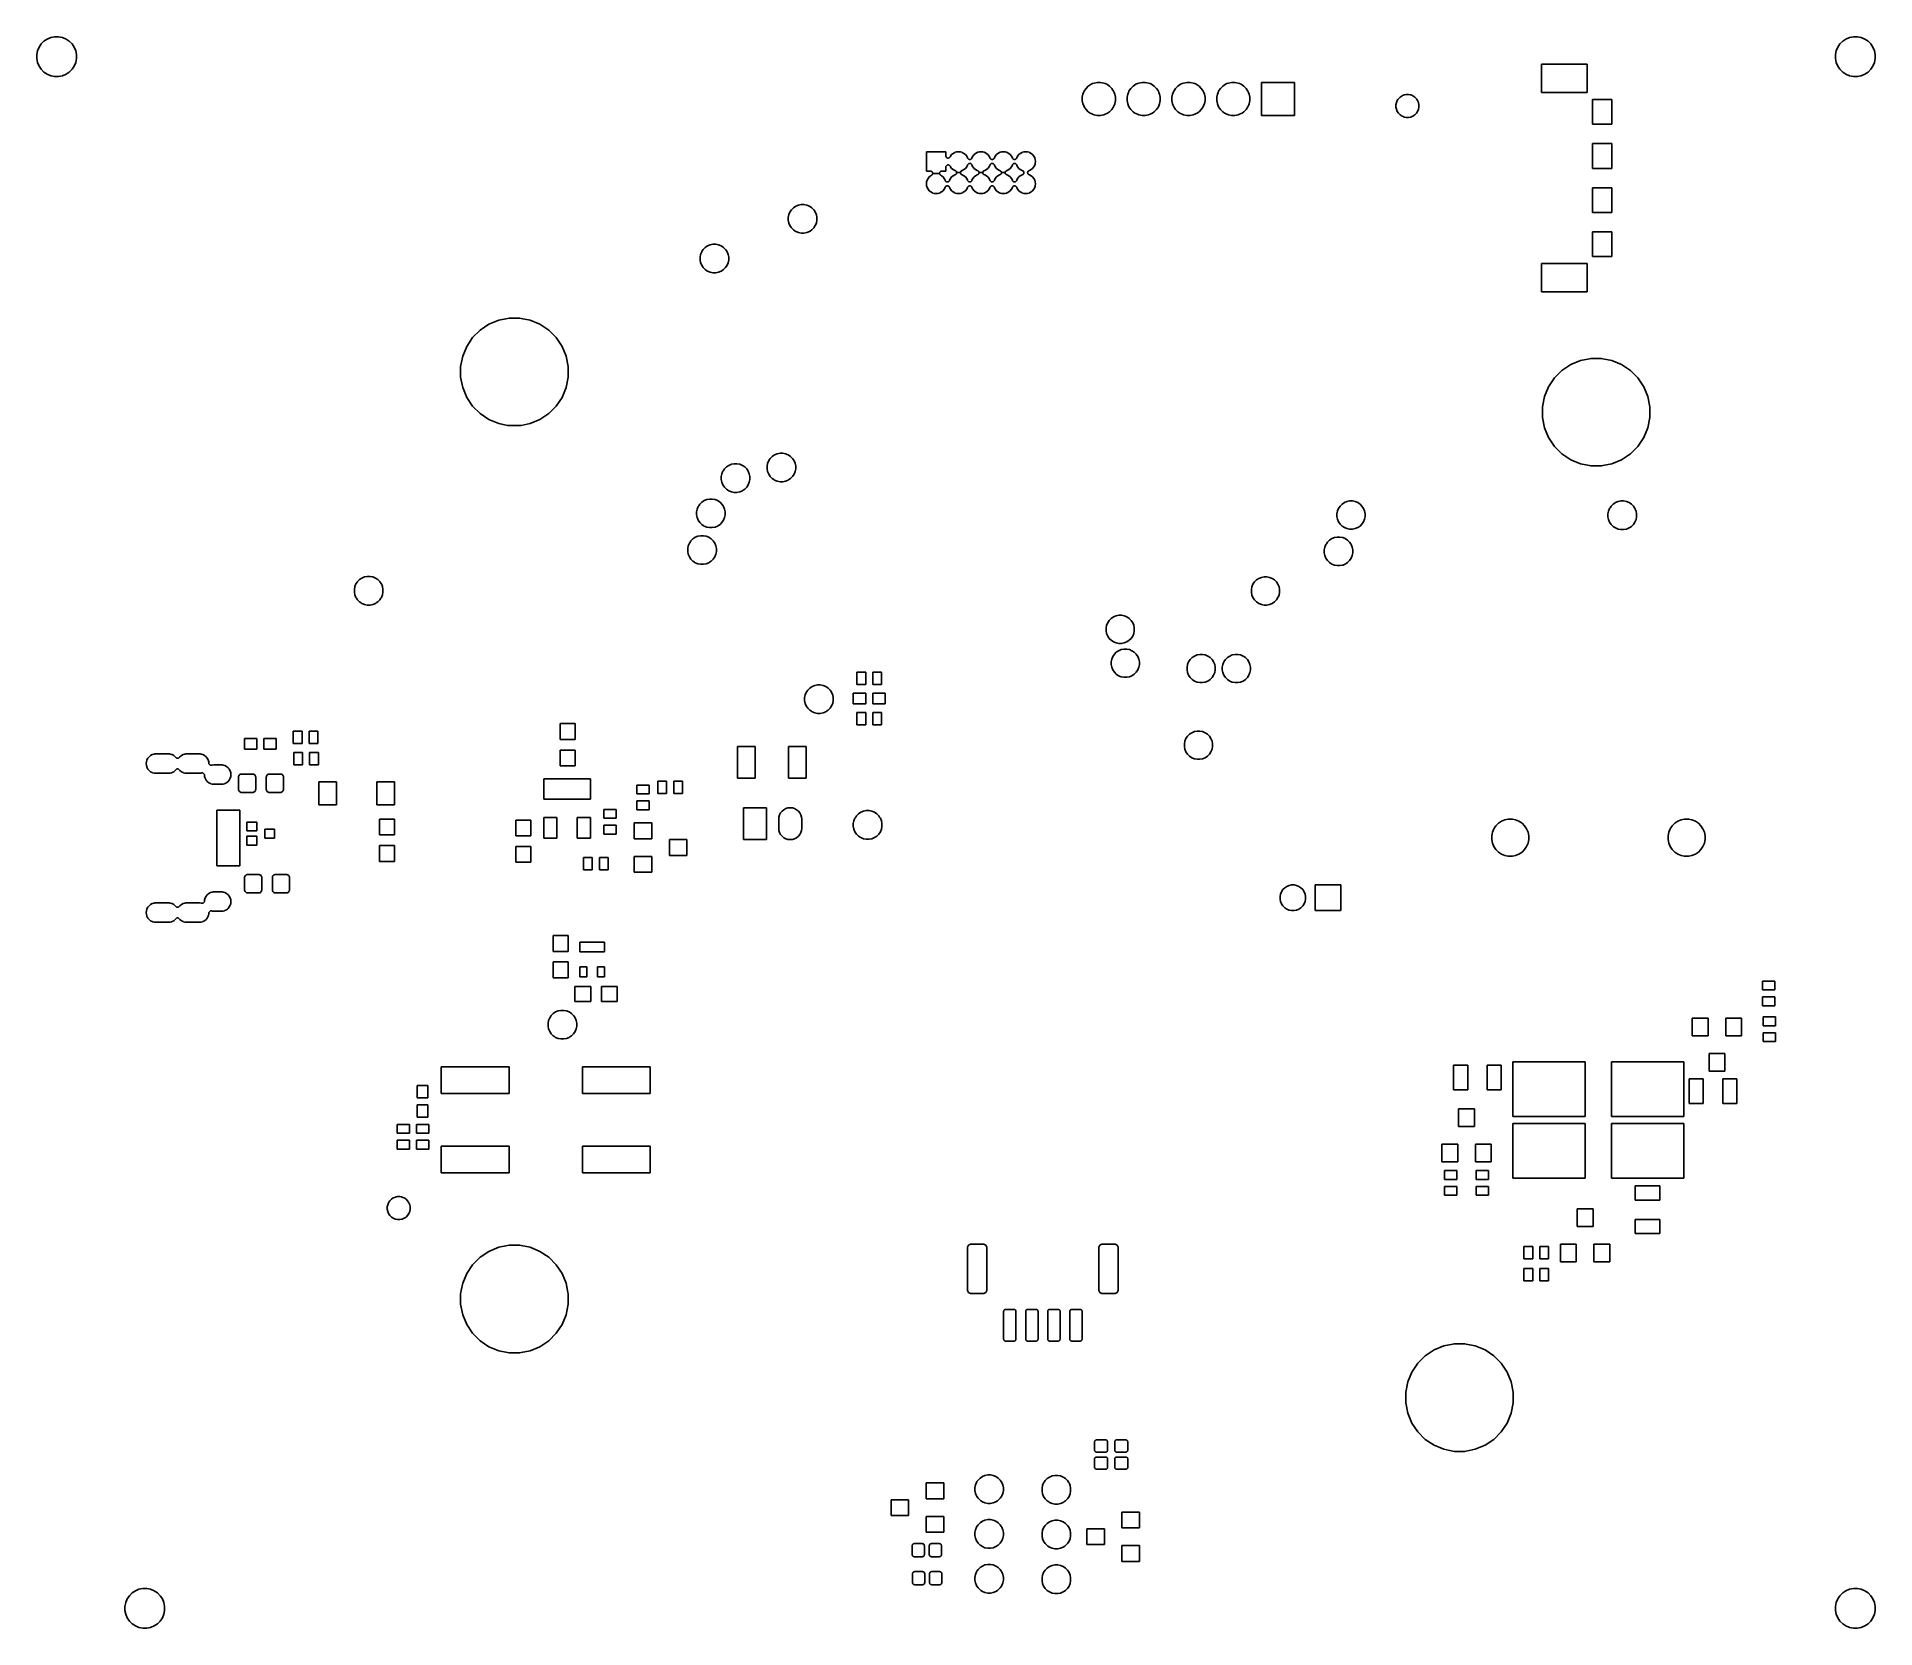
# Model space of a CAD drawing. Extents: x 70 to 174, y -172 to -82.
import ezdxf

# ---------------------------------------------------------------- set-up
doc = ezdxf.new("R2010")
doc.units = 0
doc.header["$MEASUREMENT"] = 0
doc.layers.add('BLACK', color=7, linetype='CONTINUOUS')

msp = doc.modelspace()

# ---------------------------------------------------------------- linework, layer by layer
at = {"layer": 'BLACK', "linetype": 'CONTINUOUS'}
for p, q in [((70.2413, -82.3775), (70.3261, -82.1728)), ((70.3261, -82.1728), (70.4492, -81.9885)), ((70.4492, -81.9885), (70.6059, -81.8318)), ((70.6059, -81.8318), (70.7902, -81.7087)), ((70.7902, -81.7087), (70.9949, -81.6239)), ((70.9949, -81.6239), (71.1036, -81.6023)), ((71.1036, -81.6023), (71.2123, -81.5807)), ((71.2123, -81.5807), (71.4339, -81.5807)), ((71.4339, -81.5807), (71.5426, -81.6023)), ((71.5426, -81.6023), (71.6512, -81.6239)), ((71.6512, -81.6239), (71.856, -81.7087)), ((71.856, -81.7087), (72.0402, -81.8318)), ((72.0402, -81.8318), (72.1969, -81.9885)), ((72.1969, -81.9885), (72.32, -82.1728)), ((72.32, -82.1728), (72.4049, -82.3775)), ((172.241, -82.3775), (172.326, -82.1728)), ((172.326, -82.1728), (172.449, -81.9885)), ((172.449, -81.9885), (172.606, -81.8318)), ((172.606, -81.8318), (172.79, -81.7087)), ((172.79, -81.7087), (172.995, -81.6239)), ((172.995, -81.6239), (173.104, -81.6023)), ((173.104, -81.6023), (173.212, -81.5807)), ((173.212, -81.5807), (173.434, -81.5807)), ((173.434, -81.5807), (173.543, -81.6023)), ((173.543, -81.6023), (173.651, -81.6239)), ((173.651, -81.6239), (173.856, -81.7087)), ((173.856, -81.7087), (174.04, -81.8318)), ((174.04, -81.8318), (174.197, -81.9885)), ((174.197, -81.9885), (174.32, -82.1728)), ((174.32, -82.1728), (174.405, -82.3775)), ((70.1981, -82.5949), (70.2413, -82.3775)), ((70.1981, -82.8165), (70.1981, -82.5949)), ((70.2413, -83.0338), (70.1981, -82.8165)), ((70.3261, -83.2386), (70.2413, -83.0338)), ((70.4492, -83.4228), (70.3261, -83.2386)), ((72.32, -83.2386), (72.1969, -83.4228)), ((72.4049, -83.0338), (72.32, -83.2386)), ((72.4049, -82.3775), (72.4481, -82.5949)), ((72.4481, -82.8165), (72.4049, -83.0338)), ((72.4481, -82.5949), (72.4481, -82.8165)), ((155.516, -84.7423), (155.516, -83.1423)), ((155.516, -83.1423), (158.116, -83.1423)), ((158.116, -83.1423), (158.116, -84.7423)), ((172.198, -82.5949), (172.241, -82.3775)), ((172.198, -82.8165), (172.198, -82.5949)), ((172.241, -83.0338), (172.198, -82.8165)), ((172.326, -83.2386), (172.241, -83.0338)), ((172.449, -83.4228), (172.326, -83.2386)), ((174.32, -83.2386), (174.197, -83.4228)), ((174.405, -83.0338), (174.32, -83.2386)), ((174.405, -82.3775), (174.448, -82.5949)), ((174.448, -82.8165), (174.405, -83.0338)), ((174.448, -82.5949), (174.448, -82.8165)), ((70.6059, -83.5795), (70.4492, -83.4228)), ((70.7902, -83.7026), (70.6059, -83.5795)), ((70.9949, -83.7875), (70.7902, -83.7026)), ((71.1036, -83.8091), (70.9949, -83.7875)), ((71.2123, -83.8307), (71.1036, -83.8091)), ((71.4339, -83.8307), (71.2123, -83.8307)), ((71.5426, -83.8091), (71.4339, -83.8307)), ((71.6512, -83.7875), (71.5426, -83.8091)), ((71.856, -83.7026), (71.6512, -83.7875)), ((72.0402, -83.5795), (71.856, -83.7026)), ((72.1969, -83.4228), (72.0402, -83.5795)), ((129.696, -84.5091), (129.827, -84.3783)), ((129.827, -84.3783), (129.98, -84.2756)), ((129.98, -84.2756), (130.066, -84.2402)), ((129.98, -84.2756), (129.98, -84.2756)), ((130.066, -84.2402), (130.151, -84.2048)), ((130.151, -84.2048), (130.333, -84.1687)), ((130.333, -84.1687), (130.518, -84.1687)), ((130.518, -84.1687), (130.699, -84.2048)), ((130.699, -84.2048), (130.784, -84.2402)), ((130.784, -84.2402), (130.87, -84.2756)), ((130.87, -84.2756), (130.87, -84.2756)), ((130.87, -84.2756), (131.024, -84.3783)), ((131.024, -84.3783), (131.154, -84.5091)), ((132.236, -84.5091), (132.367, -84.3783)), ((132.367, -84.3783), (132.52, -84.2756)), ((132.52, -84.2756), (132.606, -84.2402)), ((132.52, -84.2756), (132.52, -84.2756)), ((132.606, -84.2402), (132.691, -84.2048)), ((132.691, -84.2048), (132.873, -84.1687)), ((132.873, -84.1687), (133.058, -84.1687)), ((133.058, -84.1687), (133.239, -84.2048)), ((133.239, -84.2048), (133.324, -84.2402)), ((133.324, -84.2402), (133.41, -84.2756)), ((133.41, -84.2756), (133.41, -84.2756)), ((133.41, -84.2756), (133.564, -84.3783)), ((133.564, -84.3783), (133.694, -84.5091)), ((134.776, -84.5091), (134.907, -84.3783)), ((134.907, -84.3783), (135.06, -84.2756)), ((135.06, -84.2756), (135.146, -84.2402)), ((135.06, -84.2756), (135.06, -84.2756)), ((135.146, -84.2402), (135.231, -84.2048)), ((135.231, -84.2048), (135.413, -84.1687)), ((135.413, -84.1687), (135.598, -84.1687)), ((135.598, -84.1687), (135.779, -84.2048)), ((135.779, -84.2048), (135.864, -84.2402)), ((135.864, -84.2402), (135.95, -84.2756)), ((135.95, -84.2756), (135.95, -84.2756)), ((135.95, -84.2756), (136.104, -84.3783)), ((136.104, -84.3783), (136.234, -84.5091)), ((137.316, -84.5091), (137.447, -84.3783)), ((137.447, -84.3783), (137.6, -84.2756)), ((137.6, -84.2756), (137.686, -84.2402)), ((137.6, -84.2756), (137.6, -84.2756)), ((137.686, -84.2402), (137.771, -84.2048)), ((137.771, -84.2048), (137.953, -84.1687)), ((137.953, -84.1687), (138.138, -84.1687)), ((138.138, -84.1687), (138.319, -84.2048)), ((138.319, -84.2048), (138.404, -84.2402)), ((138.404, -84.2402), (138.49, -84.2756)), ((138.49, -84.2756), (138.49, -84.2756)), ((138.49, -84.2756), (138.644, -84.3783)), ((138.644, -84.3783), (138.774, -84.5091)), ((139.646, -86.0467), (139.646, -84.1687)), ((139.646, -84.1687), (141.524, -84.1687)), ((141.524, -84.1687), (141.524, -86.0467)), ((172.606, -83.5795), (172.449, -83.4228)), ((172.79, -83.7026), (172.606, -83.5795)), ((172.995, -83.7875), (172.79, -83.7026)), ((173.104, -83.8091), (172.995, -83.7875)), ((173.212, -83.8307), (173.104, -83.8091)), ((173.434, -83.8307), (173.212, -83.8307)), ((173.543, -83.8091), (173.434, -83.8307)), ((173.651, -83.7875), (173.543, -83.8091)), ((173.856, -83.7026), (173.651, -83.7875)), ((174.04, -83.5795), (173.856, -83.7026)), ((174.197, -83.4228), (174.04, -83.5795)), ((129.486, -85.0152), (129.522, -84.8338)), ((129.486, -85.2002), (129.486, -85.0152)), ((129.522, -85.3816), (129.486, -85.2002)), ((129.522, -84.8338), (129.56, -84.7423)), ((129.547, -85.4417), (129.522, -85.3816)), ((129.593, -85.5525), (129.547, -85.4417)), ((129.56, -84.7423), (129.593, -84.6629)), ((129.593, -84.6629), (129.627, -84.6116)), ((129.627, -84.6116), (129.696, -84.5091)), ((131.154, -84.5091), (131.223, -84.6116)), ((131.223, -84.6116), (131.257, -84.6629)), ((131.257, -84.6629), (131.29, -84.7423)), ((131.303, -85.4417), (131.257, -85.5525)), ((131.29, -84.7423), (131.328, -84.8338)), ((131.328, -85.3816), (131.303, -85.4417)), ((131.328, -84.8338), (131.364, -85.0152)), ((131.364, -85.2002), (131.328, -85.3816)), ((131.364, -85.0152), (131.364, -85.2002)), ((132.026, -85.0152), (132.062, -84.8338)), ((132.026, -85.2002), (132.026, -85.0152)), ((132.062, -85.3816), (132.026, -85.2002)), ((132.062, -84.8338), (132.1, -84.7423)), ((132.087, -85.4417), (132.062, -85.3816)), ((132.133, -85.5525), (132.087, -85.4417)), ((132.1, -84.7423), (132.133, -84.6629)), ((132.133, -84.6629), (132.167, -84.6116)), ((132.167, -84.6116), (132.236, -84.5091)), ((133.694, -84.5091), (133.763, -84.6116)), ((133.763, -84.6116), (133.797, -84.6629)), ((133.797, -84.6629), (133.83, -84.7423)), ((133.843, -85.4417), (133.797, -85.5525)), ((133.83, -84.7423), (133.868, -84.8338)), ((133.868, -85.3816), (133.843, -85.4417)), ((133.868, -84.8338), (133.904, -85.0152)), ((133.904, -85.2002), (133.868, -85.3816)), ((133.904, -85.0152), (133.904, -85.2002)), ((134.566, -85.0152), (134.602, -84.8338)), ((134.566, -85.2002), (134.566, -85.0152)), ((134.602, -85.3816), (134.566, -85.2002)), ((134.602, -84.8338), (134.64, -84.7423)), ((134.627, -85.4417), (134.602, -85.3816)), ((134.673, -85.5525), (134.627, -85.4417)), ((134.64, -84.7423), (134.673, -84.6629)), ((134.673, -84.6629), (134.707, -84.6116)), ((134.707, -84.6116), (134.776, -84.5091)), ((136.234, -84.5091), (136.303, -84.6116)), ((136.303, -84.6116), (136.337, -84.6629)), ((136.337, -84.6629), (136.37, -84.7423)), ((136.383, -85.4417), (136.337, -85.5525)), ((136.37, -84.7423), (136.408, -84.8338)), ((136.408, -85.3816), (136.383, -85.4417)), ((136.408, -84.8338), (136.444, -85.0152)), ((136.444, -85.2002), (136.408, -85.3816)), ((136.444, -85.0152), (136.444, -85.2002)), ((137.106, -85.0152), (137.142, -84.8338)), ((137.106, -85.2002), (137.106, -85.0152)), ((137.142, -85.3816), (137.106, -85.2002)), ((137.142, -84.8338), (137.18, -84.7423)), ((137.167, -85.4417), (137.142, -85.3816)), ((137.213, -85.5525), (137.167, -85.4417)), ((137.18, -84.7423), (137.213, -84.6629)), ((137.213, -84.6629), (137.247, -84.6116)), ((137.247, -84.6116), (137.316, -84.5091)), ((138.774, -84.5091), (138.843, -84.6116)), ((138.843, -84.6116), (138.877, -84.6629)), ((138.877, -84.6629), (138.91, -84.7423)), ((138.923, -85.4417), (138.877, -85.5525)), ((138.91, -84.7423), (138.948, -84.8338)), ((138.948, -85.3816), (138.923, -85.4417)), ((138.948, -84.8338), (138.984, -85.0152)), ((138.984, -85.2002), (138.948, -85.3816)), ((138.984, -85.0152), (138.984, -85.2002)), ((147.273, -85.4417), (147.298, -85.3161)), ((147.273, -85.5697), (147.273, -85.4417)), ((147.298, -85.3161), (147.347, -85.1978)), ((147.347, -85.1978), (147.384, -85.1423)), ((147.384, -85.1423), (147.418, -85.0913)), ((147.418, -85.0913), (147.509, -85.0008)), ((147.509, -85.0008), (147.615, -84.9297)), ((147.615, -84.9297), (147.684, -84.901)), ((147.615, -84.9297), (147.615, -84.9297)), ((147.684, -84.901), (147.733, -84.8807)), ((147.733, -84.8807), (147.775, -84.8723)), ((147.775, -84.8723), (147.859, -84.8557)), ((147.859, -84.8557), (147.987, -84.8557)), ((147.987, -84.8557), (148.071, -84.8723)), ((148.071, -84.8723), (148.113, -84.8807)), ((148.113, -84.8807), (148.162, -84.901)), ((148.162, -84.901), (148.231, -84.9297)), ((148.231, -84.9297), (148.231, -84.9297)), ((148.231, -84.9297), (148.337, -85.0008)), ((148.337, -85.0008), (148.428, -85.0913)), ((148.428, -85.0913), (148.462, -85.1423)), ((148.462, -85.1423), (148.499, -85.1978)), ((148.499, -85.1978), (148.548, -85.3161)), ((148.548, -85.3161), (148.573, -85.4417)), ((148.573, -85.4417), (148.573, -85.5697)), ((158.116, -84.7423), (155.516, -84.7423)), ((158.416, -86.5423), (158.416, -85.1423)), ((158.416, -85.1423), (159.516, -85.1423)), ((159.516, -85.1423), (159.516, -86.5423)), ((129.696, -85.7063), (129.593, -85.5525)), ((129.593, -85.5525), (129.593, -85.5525)), ((129.827, -85.8371), (129.696, -85.7063)), ((129.929, -85.9056), (129.827, -85.8371)), ((129.98, -85.9398), (129.929, -85.9056)), ((130.066, -85.9752), (129.98, -85.9398)), ((130.151, -86.0106), (130.066, -85.9752)), ((130.333, -86.0467), (130.151, -86.0106)), ((130.518, -86.0467), (130.333, -86.0467)), ((130.699, -86.0106), (130.518, -86.0467)), ((130.784, -85.9752), (130.699, -86.0106)), ((130.87, -85.9398), (130.784, -85.9752)), ((130.921, -85.9056), (130.87, -85.9398)), ((131.024, -85.8371), (130.921, -85.9056)), ((131.154, -85.7063), (131.024, -85.8371)), ((131.257, -85.5525), (131.154, -85.7063)), ((131.257, -85.5525), (131.257, -85.5525)), ((132.236, -85.7063), (132.133, -85.5525)), ((132.133, -85.5525), (132.133, -85.5525)), ((132.367, -85.8371), (132.236, -85.7063)), ((132.469, -85.9056), (132.367, -85.8371)), ((132.52, -85.9398), (132.469, -85.9056)), ((132.606, -85.9752), (132.52, -85.9398)), ((132.691, -86.0106), (132.606, -85.9752)), ((132.873, -86.0467), (132.691, -86.0106)), ((133.058, -86.0467), (132.873, -86.0467)), ((133.239, -86.0106), (133.058, -86.0467)), ((133.324, -85.9752), (133.239, -86.0106)), ((133.41, -85.9398), (133.324, -85.9752)), ((133.461, -85.9056), (133.41, -85.9398)), ((133.564, -85.8371), (133.461, -85.9056)), ((133.694, -85.7063), (133.564, -85.8371)), ((133.797, -85.5525), (133.694, -85.7063)), ((133.797, -85.5525), (133.797, -85.5525)), ((134.776, -85.7063), (134.673, -85.5525)), ((134.673, -85.5525), (134.673, -85.5525)), ((134.907, -85.8371), (134.776, -85.7063)), ((135.009, -85.9056), (134.907, -85.8371)), ((135.06, -85.9398), (135.009, -85.9056)), ((135.146, -85.9752), (135.06, -85.9398)), ((135.231, -86.0106), (135.146, -85.9752)), ((135.413, -86.0467), (135.231, -86.0106)), ((135.598, -86.0467), (135.413, -86.0467)), ((135.779, -86.0106), (135.598, -86.0467)), ((135.864, -85.9752), (135.779, -86.0106)), ((135.95, -85.9398), (135.864, -85.9752)), ((136.001, -85.9056), (135.95, -85.9398)), ((136.104, -85.8371), (136.001, -85.9056)), ((136.234, -85.7063), (136.104, -85.8371)), ((136.337, -85.5525), (136.234, -85.7063)), ((136.337, -85.5525), (136.337, -85.5525)), ((137.316, -85.7063), (137.213, -85.5525)), ((137.213, -85.5525), (137.213, -85.5525)), ((137.447, -85.8371), (137.316, -85.7063)), ((137.549, -85.9056), (137.447, -85.8371)), ((137.6, -85.9398), (137.549, -85.9056)), ((137.686, -85.9752), (137.6, -85.9398)), ((137.771, -86.0106), (137.686, -85.9752)), ((137.953, -86.0467), (137.771, -86.0106)), ((138.138, -86.0467), (137.953, -86.0467)), ((138.319, -86.0106), (138.138, -86.0467)), ((138.404, -85.9752), (138.319, -86.0106)), ((138.49, -85.9398), (138.404, -85.9752)), ((138.541, -85.9056), (138.49, -85.9398)), ((138.644, -85.8371), (138.541, -85.9056)), ((138.774, -85.7063), (138.644, -85.8371)), ((138.877, -85.5525), (138.774, -85.7063)), ((138.877, -85.5525), (138.877, -85.5525)), ((141.524, -86.0467), (139.646, -86.0467)), ((147.298, -85.6953), (147.273, -85.5697)), ((147.347, -85.8136), (147.298, -85.6953)), ((147.418, -85.92), (147.347, -85.8136)), ((147.347, -85.8136), (147.347, -85.8136)), ((147.509, -86.0106), (147.418, -85.92)), ((147.563, -86.0467), (147.509, -86.0106)), ((147.615, -86.0817), (147.563, -86.0467)), ((147.684, -86.1104), (147.615, -86.0817)), ((147.733, -86.1307), (147.684, -86.1104)), ((147.775, -86.139), (147.733, -86.1307)), ((147.859, -86.1557), (147.775, -86.139)), ((147.987, -86.1557), (147.859, -86.1557)), ((148.071, -86.139), (147.987, -86.1557)), ((148.113, -86.1307), (148.071, -86.139)), ((148.162, -86.1104), (148.113, -86.1307)), ((148.231, -86.0817), (148.162, -86.1104)), ((148.283, -86.0467), (148.231, -86.0817)), ((148.337, -86.0106), (148.283, -86.0467)), ((148.428, -85.92), (148.337, -86.0106)), ((148.499, -85.8136), (148.428, -85.92)), ((148.548, -85.6953), (148.499, -85.8136)), ((148.499, -85.8136), (148.499, -85.8136)), ((148.573, -85.5697), (148.548, -85.6953)), ((159.516, -86.5423), (158.416, -86.5423)), ((120.648, -89.2023), (120.648, -88.1023)), ((120.648, -88.1023), (121.748, -88.1023)), ((121.748, -88.1023), (121.748, -88.3335)), ((121.748, -88.3335), (121.75, -88.3579)), ((121.75, -88.3579), (121.758, -88.3814)), ((121.758, -88.3814), (121.769, -88.403)), ((121.769, -88.403), (121.785, -88.4219)), ((121.785, -88.4219), (121.804, -88.4375)), ((121.804, -88.4375), (121.825, -88.449)), ((121.825, -88.449), (121.849, -88.4561)), ((121.849, -88.4561), (121.873, -88.4585)), ((121.873, -88.4585), (121.897, -88.4561)), ((121.897, -88.4561), (121.921, -88.449)), ((121.921, -88.449), (121.943, -88.4375)), ((121.943, -88.4375), (121.961, -88.4219)), ((121.961, -88.4219), (121.977, -88.403)), ((121.977, -88.403), (121.983, -88.3925)), ((121.983, -88.3925), (122.009, -88.3452)), ((122.009, -88.3452), (122.077, -88.2615)), ((122.077, -88.2615), (122.161, -88.1928)), ((122.161, -88.1928), (122.257, -88.1417)), ((122.257, -88.1417), (122.284, -88.1335)), ((122.284, -88.1335), (122.36, -88.1102)), ((122.36, -88.1102), (122.414, -88.1049)), ((122.414, -88.1049), (122.441, -88.1023)), ((122.441, -88.1023), (122.495, -88.1023)), ((122.495, -88.1023), (122.522, -88.1049)), ((122.522, -88.1049), (122.576, -88.1102)), ((122.576, -88.1102), (122.653, -88.1335)), ((122.653, -88.1335), (122.68, -88.1417)), ((122.68, -88.1417), (122.775, -88.1928)), ((122.775, -88.1928), (122.859, -88.2615)), ((122.859, -88.2615), (122.928, -88.3452)), ((122.928, -88.3452), (122.979, -88.4408)), ((122.979, -88.4408), (122.979, -88.4408)), ((122.979, -88.4408), (122.983, -88.4561)), ((122.983, -88.4561), (122.983, -88.4566)), ((122.983, -88.4566), (122.993, -88.4792)), ((122.993, -88.4792), (123.006, -88.4996)), ((123.006, -88.4996), (123.024, -88.5169)), ((123.024, -88.5169), (123.044, -88.5305)), ((123.044, -88.5305), (123.067, -88.5399)), ((123.067, -88.5399), (123.091, -88.5447)), ((123.091, -88.5447), (123.115, -88.5447)), ((123.115, -88.5447), (123.139, -88.5399)), ((123.139, -88.5399), (123.162, -88.5305)), ((123.162, -88.5305), (123.182, -88.5169)), ((123.182, -88.5169), (123.2, -88.4996)), ((123.2, -88.4996), (123.213, -88.4792)), ((123.213, -88.4792), (123.223, -88.4566)), ((123.223, -88.4561), (123.227, -88.4408)), ((123.223, -88.4566), (123.223, -88.4561)), ((123.227, -88.4408), (123.279, -88.3452)), ((123.227, -88.4408), (123.227, -88.4408)), ((123.279, -88.3452), (123.347, -88.2615)), ((123.347, -88.2615), (123.431, -88.1928)), ((123.431, -88.1928), (123.527, -88.1417)), ((123.527, -88.1417), (123.554, -88.1335)), ((123.554, -88.1335), (123.63, -88.1102)), ((123.63, -88.1102), (123.684, -88.1049)), ((123.684, -88.1049), (123.711, -88.1023)), ((123.711, -88.1023), (123.765, -88.1023)), ((123.765, -88.1023), (123.792, -88.1049)), ((123.792, -88.1049), (123.846, -88.1102)), ((123.846, -88.1102), (123.923, -88.1335)), ((123.923, -88.1335), (123.95, -88.1417)), ((123.95, -88.1417), (124.045, -88.1928)), ((124.045, -88.1928), (124.129, -88.2615)), ((124.129, -88.2615), (124.198, -88.3452)), ((124.198, -88.3452), (124.249, -88.4408)), ((124.249, -88.4408), (124.249, -88.4408)), ((124.249, -88.4408), (124.253, -88.4561)), ((124.253, -88.4561), (124.253, -88.4566)), ((124.253, -88.4566), (124.263, -88.4792)), ((124.263, -88.4792), (124.276, -88.4996)), ((124.276, -88.4996), (124.294, -88.5169)), ((124.294, -88.5169), (124.314, -88.5305)), ((124.314, -88.5305), (124.337, -88.5399)), ((124.337, -88.5399), (124.361, -88.5447)), ((124.361, -88.5447), (124.385, -88.5447)), ((124.385, -88.5447), (124.409, -88.5399)), ((124.409, -88.5399), (124.432, -88.5305)), ((124.432, -88.5305), (124.452, -88.5169)), ((124.452, -88.5169), (124.47, -88.4996)), ((124.47, -88.4996), (124.483, -88.4792)), ((124.483, -88.4792), (124.493, -88.4566)), ((124.493, -88.4561), (124.497, -88.4408)), ((124.493, -88.4566), (124.493, -88.4561)), ((124.497, -88.4408), (124.549, -88.3452)), ((124.497, -88.4408), (124.497, -88.4408)), ((124.549, -88.3452), (124.617, -88.2615)), ((124.617, -88.2615), (124.701, -88.1928)), ((124.701, -88.1928), (124.797, -88.1417)), ((124.797, -88.1417), (124.824, -88.1335)), ((124.824, -88.1335), (124.9, -88.1102)), ((124.9, -88.1102), (124.954, -88.1049)), ((124.954, -88.1049), (124.981, -88.1023)), ((124.981, -88.1023), (125.035, -88.1023)), ((125.035, -88.1023), (125.062, -88.1049)), ((125.062, -88.1049), (125.116, -88.1102)), ((125.116, -88.1102), (125.193, -88.1335)), ((125.193, -88.1335), (125.22, -88.1417)), ((125.22, -88.1417), (125.315, -88.1928)), ((125.315, -88.1928), (125.399, -88.2615)), ((125.399, -88.2615), (125.468, -88.3452)), ((125.468, -88.3452), (125.519, -88.4408)), ((125.519, -88.4408), (125.519, -88.4408)), ((125.519, -88.4408), (125.523, -88.4561)), ((125.523, -88.4561), (125.523, -88.4566)), ((125.523, -88.4566), (125.533, -88.4792)), ((125.533, -88.4792), (125.546, -88.4996)), ((125.546, -88.4996), (125.564, -88.5169)), ((125.564, -88.5169), (125.584, -88.5305)), ((125.584, -88.5305), (125.607, -88.5399)), ((125.607, -88.5399), (125.631, -88.5447)), ((125.631, -88.5447), (125.655, -88.5447)), ((125.655, -88.5447), (125.679, -88.5399)), ((125.679, -88.5399), (125.702, -88.5305)), ((125.702, -88.5305), (125.722, -88.5169)), ((125.722, -88.5169), (125.74, -88.4996)), ((125.74, -88.4996), (125.753, -88.4792)), ((125.753, -88.4792), (125.763, -88.4566)), ((125.763, -88.4561), (125.767, -88.4408)), ((125.763, -88.4566), (125.763, -88.4561)), ((125.767, -88.4408), (125.819, -88.3452)), ((125.767, -88.4408), (125.767, -88.4408)), ((125.819, -88.3452), (125.887, -88.2615)), ((125.887, -88.2615), (125.971, -88.1928)), ((125.971, -88.1928), (126.067, -88.1417)), ((126.067, -88.1417), (126.094, -88.1335)), ((126.094, -88.1335), (126.17, -88.1102)), ((126.17, -88.1102), (126.224, -88.1049)), ((126.224, -88.1049), (126.251, -88.1023)), ((126.251, -88.1023), (126.305, -88.1023)), ((126.305, -88.1023), (126.332, -88.1049)), ((126.332, -88.1049), (126.386, -88.1102)), ((126.386, -88.1102), (126.463, -88.1335)), ((126.463, -88.1335), (126.49, -88.1417)), ((126.49, -88.1417), (126.585, -88.1928)), ((126.585, -88.1928), (126.669, -88.2615)), ((126.669, -88.2615), (126.738, -88.3452)), ((126.738, -88.3452), (126.789, -88.4408)), ((126.789, -88.4408), (126.789, -88.4408)), ((126.789, -88.4408), (126.82, -88.5445)), ((126.82, -88.5445), (126.831, -88.6523)), ((158.416, -89.0423), (158.416, -87.6423)), ((158.416, -87.6423), (159.516, -87.6423)), ((159.516, -87.6423), (159.516, -89.0423)), ((120.879, -89.2023), (120.648, -89.2023)), ((120.687, -89.7108), (120.739, -89.6152)), ((120.739, -89.6152), (120.807, -89.5315)), ((120.807, -89.5315), (120.891, -89.4628)), ((120.892, -89.2029), (120.879, -89.2023)), ((120.891, -89.4628), (120.938, -89.4375)), ((120.891, -89.4628), (120.891, -89.4628)), ((120.916, -89.2077), (120.892, -89.2029)), ((120.938, -89.217), (120.916, -89.2077)), ((120.959, -89.2307), (120.938, -89.217)), ((120.938, -89.4375), (120.959, -89.4239)), ((120.976, -89.248), (120.959, -89.2307)), ((120.959, -89.4239), (120.976, -89.4066)), ((120.99, -89.2684), (120.976, -89.248)), ((120.976, -89.4066), (120.99, -89.3862)), ((120.999, -89.291), (120.99, -89.2684)), ((120.99, -89.3862), (120.999, -89.3636)), ((121.004, -89.315), (120.999, -89.291)), ((120.999, -89.3636), (121.004, -89.3395)), ((121.004, -89.3273), (121.004, -89.315)), ((121.004, -89.3395), (121.004, -89.3273)), ((121.004, -89.3273), (121.392, -89.3273)), ((121.392, -89.3273), (121.004, -89.3273)), ((121.394, -89.3029), (121.392, -89.3273)), ((121.392, -89.3273), (121.394, -89.3517)), ((121.401, -89.2794), (121.394, -89.3029)), ((121.394, -89.3517), (121.401, -89.3751)), ((121.413, -89.2578), (121.401, -89.2794)), ((121.401, -89.3751), (121.413, -89.3967)), ((121.428, -89.2389), (121.413, -89.2578)), ((121.413, -89.3967), (121.428, -89.4157)), ((121.447, -89.2233), (121.428, -89.2389)), ((121.428, -89.4157), (121.447, -89.4312)), ((121.469, -89.2118), (121.447, -89.2233)), ((121.447, -89.4312), (121.458, -89.4375)), ((121.458, -89.4375), (121.505, -89.4628)), ((121.492, -89.2047), (121.469, -89.2118)), ((121.517, -89.2023), (121.492, -89.2047)), ((121.505, -89.4628), (121.505, -89.4628)), ((121.505, -89.4628), (121.589, -89.5315)), ((121.748, -89.2023), (121.517, -89.2023)), ((121.589, -89.5315), (121.658, -89.6152)), ((121.658, -89.6152), (121.709, -89.7108)), ((121.749, -88.9588), (121.748, -88.971)), ((121.748, -88.971), (121.748, -89.2023)), ((121.753, -88.9347), (121.749, -88.9588)), ((121.763, -88.9121), (121.753, -88.9347)), ((121.776, -88.8917), (121.763, -88.9121)), ((121.794, -88.8744), (121.776, -88.8917)), ((121.814, -88.8608), (121.794, -88.8744)), ((121.837, -88.8514), (121.814, -88.8608)), ((121.861, -88.8466), (121.837, -88.8514)), ((121.885, -88.8466), (121.861, -88.8466)), ((121.909, -88.8514), (121.885, -88.8466)), ((121.932, -88.8608), (121.909, -88.8514)), ((121.952, -88.8744), (121.932, -88.8608)), ((121.97, -88.8917), (121.952, -88.8744)), ((121.957, -89.7108), (122.009, -89.6152)), ((121.983, -88.9121), (121.97, -88.8917)), ((122.009, -88.9593), (121.983, -88.9121)), ((122.077, -89.0431), (122.009, -88.9593)), ((122.009, -89.6152), (122.077, -89.5315)), ((122.161, -89.1118), (122.077, -89.0431)), ((122.077, -89.5315), (122.161, -89.4628)), ((122.257, -89.1629), (122.161, -89.1118)), ((122.161, -89.4628), (122.257, -89.4117)), ((122.272, -89.1677), (122.257, -89.1629)), ((122.257, -89.4117), (122.272, -89.4069)), ((122.295, -89.177), (122.272, -89.1677)), ((122.272, -89.4069), (122.295, -89.3975)), ((122.315, -89.1907), (122.295, -89.177)), ((122.295, -89.3975), (122.315, -89.3839)), ((122.333, -89.208), (122.315, -89.1907)), ((122.315, -89.3839), (122.333, -89.3666)), ((122.346, -89.2284), (122.333, -89.208)), ((122.333, -89.3666), (122.346, -89.3462)), ((122.356, -89.251), (122.346, -89.2284)), ((122.346, -89.3462), (122.356, -89.3236)), ((122.36, -89.275), (122.356, -89.251)), ((122.356, -89.3236), (122.36, -89.2995)), ((122.36, -89.2995), (122.36, -89.275)), ((122.36, -89.275), (122.576, -89.275)), ((122.576, -89.275), (122.36, -89.275)), ((122.58, -89.251), (122.576, -89.275)), ((122.576, -89.275), (122.576, -89.2995)), ((122.576, -89.2995), (122.58, -89.3236)), ((122.59, -89.2284), (122.58, -89.251)), ((122.58, -89.3236), (122.59, -89.3462)), ((122.603, -89.208), (122.59, -89.2284)), ((122.59, -89.3462), (122.603, -89.3666)), ((122.621, -89.1907), (122.603, -89.208)), ((122.603, -89.3666), (122.621, -89.3839)), ((122.641, -89.177), (122.621, -89.1907)), ((122.621, -89.3839), (122.641, -89.3975)), ((122.664, -89.1677), (122.641, -89.177)), ((122.641, -89.3975), (122.664, -89.4069)), ((122.68, -89.1629), (122.664, -89.1677)), ((122.664, -89.4069), (122.68, -89.4117)), ((122.775, -89.1118), (122.68, -89.1629)), ((122.68, -89.4117), (122.775, -89.4628)), ((122.859, -89.0431), (122.775, -89.1118)), ((122.775, -89.4628), (122.859, -89.5315)), ((122.928, -88.9593), (122.859, -89.0431)), ((122.859, -89.5315), (122.928, -89.6152)), ((122.979, -88.8638), (122.928, -88.9593)), ((122.928, -89.6152), (122.979, -89.7108)), ((122.982, -88.8514), (122.979, -88.8638)), ((122.983, -88.848), (122.982, -88.8514)), ((122.993, -88.8253), (122.983, -88.848)), ((123.006, -88.805), (122.993, -88.8253)), ((123.024, -88.7876), (123.006, -88.805)), ((123.044, -88.774), (123.024, -88.7876)), ((123.067, -88.7647), (123.044, -88.774)), ((123.091, -88.7599), (123.067, -88.7647)), ((123.115, -88.7599), (123.091, -88.7599)), ((123.139, -88.7647), (123.115, -88.7599)), ((123.162, -88.774), (123.139, -88.7647)), ((123.182, -88.7876), (123.162, -88.774)), ((123.2, -88.805), (123.182, -88.7876)), ((123.213, -88.8253), (123.2, -88.805)), ((123.223, -88.848), (123.213, -88.8253)), ((123.224, -88.8514), (123.223, -88.848)), ((123.227, -88.8638), (123.224, -88.8514)), ((123.279, -88.9593), (123.227, -88.8638)), ((123.227, -89.7108), (123.279, -89.6152)), ((123.347, -89.0431), (123.279, -88.9593)), ((123.279, -89.6152), (123.347, -89.5315)), ((123.431, -89.1118), (123.347, -89.0431)), ((123.347, -89.5315), (123.431, -89.4628)), ((123.527, -89.1629), (123.431, -89.1118)), ((123.431, -89.4628), (123.527, -89.4117)), ((123.542, -89.1677), (123.527, -89.1629)), ((123.527, -89.4117), (123.542, -89.4069)), ((123.565, -89.177), (123.542, -89.1677)), ((123.542, -89.4069), (123.565, -89.3975)), ((123.585, -89.1907), (123.565, -89.177)), ((123.565, -89.3975), (123.585, -89.3839)), ((123.603, -89.208), (123.585, -89.1907)), ((123.585, -89.3839), (123.603, -89.3666)), ((123.616, -89.2284), (123.603, -89.208)), ((123.603, -89.3666), (123.616, -89.3462)), ((123.626, -89.251), (123.616, -89.2284)), ((123.616, -89.3462), (123.626, -89.3236)), ((123.63, -89.275), (123.626, -89.251)), ((123.626, -89.3236), (123.63, -89.2995)), ((123.63, -89.2995), (123.63, -89.275)), ((123.63, -89.275), (123.846, -89.275)), ((123.846, -89.275), (123.63, -89.275)), ((123.85, -89.251), (123.846, -89.275)), ((123.846, -89.275), (123.846, -89.2995)), ((123.846, -89.2995), (123.85, -89.3236)), ((123.86, -89.2284), (123.85, -89.251)), ((123.85, -89.3236), (123.86, -89.3462)), ((123.873, -89.208), (123.86, -89.2284)), ((123.86, -89.3462), (123.873, -89.3666)), ((123.891, -89.1907), (123.873, -89.208)), ((123.873, -89.3666), (123.891, -89.3839)), ((123.911, -89.177), (123.891, -89.1907)), ((123.891, -89.3839), (123.911, -89.3975)), ((123.934, -89.1677), (123.911, -89.177)), ((123.911, -89.3975), (123.934, -89.4069)), ((123.95, -89.1629), (123.934, -89.1677)), ((123.934, -89.4069), (123.95, -89.4117)), ((124.045, -89.1118), (123.95, -89.1629)), ((123.95, -89.4117), (124.045, -89.4628)), ((124.129, -89.0431), (124.045, -89.1118)), ((124.045, -89.4628), (124.129, -89.5315)), ((124.198, -88.9593), (124.129, -89.0431)), ((124.129, -89.5315), (124.198, -89.6152)), ((124.249, -88.8638), (124.198, -88.9593)), ((124.198, -89.6152), (124.249, -89.7108)), ((124.252, -88.8514), (124.249, -88.8638)), ((124.253, -88.848), (124.252, -88.8514)), ((124.263, -88.8253), (124.253, -88.848)), ((124.276, -88.805), (124.263, -88.8253)), ((124.294, -88.7876), (124.276, -88.805)), ((124.314, -88.774), (124.294, -88.7876)), ((124.337, -88.7647), (124.314, -88.774)), ((124.361, -88.7599), (124.337, -88.7647)), ((124.385, -88.7599), (124.361, -88.7599)), ((124.409, -88.7647), (124.385, -88.7599)), ((124.432, -88.774), (124.409, -88.7647)), ((124.452, -88.7876), (124.432, -88.774)), ((124.47, -88.805), (124.452, -88.7876)), ((124.483, -88.8253), (124.47, -88.805)), ((124.493, -88.848), (124.483, -88.8253)), ((124.494, -88.8514), (124.493, -88.848)), ((124.497, -88.8638), (124.494, -88.8514)), ((124.549, -88.9593), (124.497, -88.8638)), ((124.497, -89.7108), (124.549, -89.6152)), ((124.617, -89.0431), (124.549, -88.9593)), ((124.549, -89.6152), (124.617, -89.5315)), ((124.701, -89.1118), (124.617, -89.0431)), ((124.617, -89.5315), (124.701, -89.4628)), ((124.797, -89.1629), (124.701, -89.1118)), ((124.701, -89.4628), (124.797, -89.4117)), ((124.812, -89.1677), (124.797, -89.1629)), ((124.797, -89.4117), (124.812, -89.4069)), ((124.835, -89.177), (124.812, -89.1677)), ((124.812, -89.4069), (124.835, -89.3975)), ((124.855, -89.1907), (124.835, -89.177)), ((124.835, -89.3975), (124.855, -89.3839)), ((124.873, -89.208), (124.855, -89.1907)), ((124.855, -89.3839), (124.873, -89.3666)), ((124.886, -89.2284), (124.873, -89.208)), ((124.873, -89.3666), (124.886, -89.3462)), ((124.896, -89.251), (124.886, -89.2284)), ((124.886, -89.3462), (124.896, -89.3236)), ((124.9, -89.275), (124.896, -89.251)), ((124.896, -89.3236), (124.9, -89.2995)), ((124.9, -89.2995), (124.9, -89.275)), ((124.9, -89.275), (125.116, -89.275)), ((125.116, -89.275), (124.9, -89.275)), ((125.12, -89.251), (125.116, -89.275)), ((125.116, -89.275), (125.116, -89.2995)), ((125.116, -89.2995), (125.12, -89.3236)), ((125.13, -89.2284), (125.12, -89.251)), ((125.12, -89.3236), (125.13, -89.3462)), ((125.143, -89.208), (125.13, -89.2284)), ((125.13, -89.3462), (125.143, -89.3666)), ((125.161, -89.1907), (125.143, -89.208)), ((125.143, -89.3666), (125.161, -89.3839)), ((125.181, -89.177), (125.161, -89.1907)), ((125.161, -89.3839), (125.181, -89.3975)), ((125.204, -89.1677), (125.181, -89.177)), ((125.181, -89.3975), (125.204, -89.4069)), ((125.22, -89.1629), (125.204, -89.1677)), ((125.204, -89.4069), (125.22, -89.4117)), ((125.315, -89.1118), (125.22, -89.1629)), ((125.22, -89.4117), (125.315, -89.4628)), ((125.399, -89.0431), (125.315, -89.1118)), ((125.315, -89.4628), (125.399, -89.5315)), ((125.468, -88.9593), (125.399, -89.0431)), ((125.399, -89.5315), (125.468, -89.6152)), ((125.519, -88.8638), (125.468, -88.9593)), ((125.468, -89.6152), (125.519, -89.7108)), ((125.522, -88.8514), (125.519, -88.8638)), ((125.523, -88.848), (125.522, -88.8514)), ((125.533, -88.8253), (125.523, -88.848)), ((125.546, -88.805), (125.533, -88.8253)), ((125.564, -88.7876), (125.546, -88.805)), ((125.584, -88.774), (125.564, -88.7876)), ((125.607, -88.7647), (125.584, -88.774)), ((125.631, -88.7599), (125.607, -88.7647)), ((125.655, -88.7599), (125.631, -88.7599)), ((125.679, -88.7647), (125.655, -88.7599)), ((125.702, -88.774), (125.679, -88.7647)), ((125.722, -88.7876), (125.702, -88.774)), ((125.74, -88.805), (125.722, -88.7876)), ((125.753, -88.8253), (125.74, -88.805)), ((125.763, -88.848), (125.753, -88.8253)), ((125.764, -88.8514), (125.763, -88.848)), ((125.767, -88.8638), (125.764, -88.8514)), ((125.819, -88.9593), (125.767, -88.8638)), ((125.767, -89.7108), (125.819, -89.6152)), ((125.887, -89.0431), (125.819, -88.9593)), ((125.819, -89.6152), (125.887, -89.5315)), ((125.971, -89.1118), (125.887, -89.0431)), ((125.887, -89.5315), (125.971, -89.4628)), ((126.067, -89.1629), (125.971, -89.1118)), ((125.971, -89.4628), (126.067, -89.4117)), ((126.082, -89.1677), (126.067, -89.1629)), ((126.067, -89.4117), (126.082, -89.4069)), ((126.105, -89.177), (126.082, -89.1677)), ((126.082, -89.4069), (126.105, -89.3975)), ((126.125, -89.1907), (126.105, -89.177)), ((126.105, -89.3975), (126.125, -89.3839)), ((126.143, -89.208), (126.125, -89.1907)), ((126.125, -89.3839), (126.143, -89.3666)), ((126.156, -89.2284), (126.143, -89.208)), ((126.143, -89.3666), (126.156, -89.3462)), ((126.166, -89.251), (126.156, -89.2284)), ((126.156, -89.3462), (126.166, -89.3236)), ((126.17, -89.275), (126.166, -89.251)), ((126.166, -89.3236), (126.17, -89.2995)), ((126.17, -89.2995), (126.17, -89.275)), ((126.39, -89.251), (126.386, -89.275)), ((126.386, -89.275), (126.386, -89.2995)), ((126.386, -89.2995), (126.39, -89.3236)), ((126.4, -89.2284), (126.39, -89.251)), ((126.39, -89.3236), (126.4, -89.3462)), ((126.413, -89.208), (126.4, -89.2284)), ((126.4, -89.3462), (126.413, -89.3666)), ((126.431, -89.1907), (126.413, -89.208)), ((126.413, -89.3666), (126.431, -89.3839)), ((126.451, -89.177), (126.431, -89.1907)), ((126.431, -89.3839), (126.451, -89.3975)), ((126.474, -89.1677), (126.451, -89.177)), ((126.451, -89.3975), (126.474, -89.4069)), ((126.49, -89.1629), (126.474, -89.1677)), ((126.474, -89.4069), (126.49, -89.4117)), ((126.585, -89.1118), (126.49, -89.1629)), ((126.49, -89.4117), (126.585, -89.4628)), ((126.669, -89.0431), (126.585, -89.1118)), ((126.585, -89.4628), (126.669, -89.5315)), ((126.738, -88.9593), (126.669, -89.0431)), ((126.669, -89.5315), (126.738, -89.6152)), ((126.789, -88.8638), (126.738, -88.9593)), ((126.738, -89.6152), (126.789, -89.7108)), ((126.807, -88.805), (126.789, -88.8638)), ((126.82, -88.7601), (126.807, -88.805)), ((126.831, -88.6523), (126.82, -88.7601)), ((159.516, -89.0423), (158.416, -89.0423)), ((120.645, -89.9223), (120.656, -89.8145)), ((120.656, -90.0301), (120.645, -89.9223)), ((120.656, -89.8145), (120.687, -89.7108)), ((120.67, -90.075), (120.656, -90.0301)), ((120.687, -90.1338), (120.67, -90.075)), ((120.687, -89.7108), (120.687, -89.7108)), ((120.739, -90.2293), (120.687, -90.1338)), ((120.807, -90.3131), (120.739, -90.2293)), ((120.891, -90.3818), (120.807, -90.3131)), ((120.987, -90.4329), (120.891, -90.3818)), ((121.014, -90.4411), (120.987, -90.4329)), ((121.09, -90.4643), (121.014, -90.4411)), ((121.144, -90.4696), (121.09, -90.4643)), ((121.171, -90.4723), (121.144, -90.4696)), ((121.225, -90.4723), (121.171, -90.4723)), ((121.252, -90.4696), (121.225, -90.4723)), ((121.306, -90.4643), (121.252, -90.4696)), ((121.383, -90.4411), (121.306, -90.4643)), ((121.41, -90.4329), (121.383, -90.4411)), ((121.505, -90.3818), (121.41, -90.4329)), ((121.589, -90.3131), (121.505, -90.3818)), ((121.658, -90.2293), (121.589, -90.3131)), ((121.709, -90.1338), (121.658, -90.2293)), ((121.709, -89.7108), (121.713, -89.7266)), ((121.713, -90.118), (121.709, -90.1338)), ((121.713, -89.7266), (121.723, -89.7492)), ((121.723, -90.0953), (121.713, -90.118)), ((121.723, -89.7492), (121.736, -89.7696)), ((121.736, -90.075), (121.723, -90.0953)), ((121.736, -89.7696), (121.754, -89.7869)), ((121.754, -90.0576), (121.736, -90.075)), ((121.754, -89.7869), (121.774, -89.8005)), ((121.774, -90.044), (121.754, -90.0576)), ((121.774, -89.8005), (121.797, -89.8099)), ((121.797, -90.0347), (121.774, -90.044)), ((121.797, -89.8099), (121.821, -89.8147)), ((121.821, -90.0299), (121.797, -90.0347)), ((121.821, -89.8147), (121.845, -89.8147)), ((121.845, -90.0299), (121.821, -90.0299)), ((121.845, -89.8147), (121.869, -89.8099)), ((121.869, -90.0347), (121.845, -90.0299)), ((121.869, -89.8099), (121.892, -89.8005)), ((121.892, -90.044), (121.869, -90.0347)), ((121.892, -89.8005), (121.912, -89.7869)), ((121.912, -90.0576), (121.892, -90.044)), ((121.912, -89.7869), (121.93, -89.7696)), ((121.93, -90.075), (121.912, -90.0576)), ((121.93, -89.7696), (121.943, -89.7492)), ((121.943, -90.0953), (121.93, -90.075)), ((121.943, -89.7492), (121.953, -89.7266)), ((121.953, -90.118), (121.943, -90.0953)), ((121.953, -89.7266), (121.957, -89.7108)), ((121.957, -90.1338), (121.953, -90.118)), ((122.009, -90.2293), (121.957, -90.1338)), ((122.077, -90.3131), (122.009, -90.2293)), ((122.161, -90.3818), (122.077, -90.3131)), ((122.257, -90.4329), (122.161, -90.3818)), ((122.284, -90.4411), (122.257, -90.4329)), ((122.36, -90.4643), (122.284, -90.4411)), ((122.414, -90.4696), (122.36, -90.4643)), ((122.441, -90.4723), (122.414, -90.4696)), ((122.495, -90.4723), (122.441, -90.4723)), ((122.522, -90.4696), (122.495, -90.4723)), ((122.576, -90.4643), (122.522, -90.4696)), ((122.653, -90.4411), (122.576, -90.4643)), ((122.68, -90.4329), (122.653, -90.4411)), ((122.775, -90.3818), (122.68, -90.4329)), ((122.859, -90.3131), (122.775, -90.3818)), ((122.928, -90.2293), (122.859, -90.3131)), ((122.979, -90.1338), (122.928, -90.2293)), ((122.979, -89.7108), (122.983, -89.7266)), ((122.983, -90.118), (122.979, -90.1338)), ((122.983, -89.7266), (122.993, -89.7492)), ((122.993, -90.0953), (122.983, -90.118)), ((122.993, -89.7492), (123.006, -89.7696)), ((123.006, -90.075), (122.993, -90.0953)), ((123.006, -89.7696), (123.024, -89.7869)), ((123.024, -90.0576), (123.006, -90.075)), ((123.024, -89.7869), (123.044, -89.8005)), ((123.044, -90.044), (123.024, -90.0576)), ((123.044, -89.8005), (123.067, -89.8099)), ((123.067, -90.0347), (123.044, -90.044)), ((123.067, -89.8099), (123.091, -89.8147)), ((123.091, -90.0299), (123.067, -90.0347)), ((123.091, -89.8147), (123.115, -89.8147)), ((123.115, -90.0299), (123.091, -90.0299)), ((123.115, -89.8147), (123.139, -89.8099)), ((123.139, -90.0347), (123.115, -90.0299)), ((123.139, -89.8099), (123.162, -89.8005)), ((123.162, -90.044), (123.139, -90.0347)), ((123.162, -89.8005), (123.182, -89.7869)), ((123.182, -90.0576), (123.162, -90.044)), ((123.182, -89.7869), (123.2, -89.7696)), ((123.2, -90.075), (123.182, -90.0576)), ((123.2, -89.7696), (123.213, -89.7492)), ((123.213, -90.0953), (123.2, -90.075)), ((123.213, -89.7492), (123.223, -89.7266)), ((123.223, -90.118), (123.213, -90.0953)), ((123.223, -89.7266), (123.227, -89.7108)), ((123.227, -90.1338), (123.223, -90.118)), ((123.279, -90.2293), (123.227, -90.1338)), ((123.347, -90.3131), (123.279, -90.2293)), ((123.431, -90.3818), (123.347, -90.3131)), ((123.527, -90.4329), (123.431, -90.3818)), ((123.554, -90.4411), (123.527, -90.4329)), ((123.63, -90.4643), (123.554, -90.4411)), ((123.684, -90.4696), (123.63, -90.4643)), ((123.711, -90.4723), (123.684, -90.4696)), ((123.765, -90.4723), (123.711, -90.4723)), ((123.792, -90.4696), (123.765, -90.4723)), ((123.846, -90.4643), (123.792, -90.4696)), ((123.923, -90.4411), (123.846, -90.4643)), ((123.95, -90.4329), (123.923, -90.4411)), ((124.045, -90.3818), (123.95, -90.4329)), ((124.129, -90.3131), (124.045, -90.3818)), ((124.198, -90.2293), (124.129, -90.3131)), ((124.249, -90.1338), (124.198, -90.2293)), ((124.249, -89.7108), (124.253, -89.7266)), ((124.253, -90.118), (124.249, -90.1338)), ((124.253, -89.7266), (124.263, -89.7492)), ((124.263, -90.0953), (124.253, -90.118)), ((124.263, -89.7492), (124.276, -89.7696)), ((124.276, -90.075), (124.263, -90.0953)), ((124.276, -89.7696), (124.294, -89.7869)), ((124.294, -90.0576), (124.276, -90.075)), ((124.294, -89.7869), (124.314, -89.8005)), ((124.314, -90.044), (124.294, -90.0576)), ((124.314, -89.8005), (124.337, -89.8099)), ((124.337, -90.0347), (124.314, -90.044)), ((124.337, -89.8099), (124.361, -89.8147)), ((124.361, -90.0299), (124.337, -90.0347)), ((124.361, -89.8147), (124.385, -89.8147)), ((124.385, -90.0299), (124.361, -90.0299)), ((124.385, -89.8147), (124.409, -89.8099)), ((124.409, -90.0347), (124.385, -90.0299)), ((124.409, -89.8099), (124.432, -89.8005)), ((124.432, -90.044), (124.409, -90.0347)), ((124.432, -89.8005), (124.452, -89.7869)), ((124.452, -90.0576), (124.432, -90.044)), ((124.452, -89.7869), (124.47, -89.7696)), ((124.47, -90.075), (124.452, -90.0576)), ((124.47, -89.7696), (124.483, -89.7492)), ((124.483, -90.0953), (124.47, -90.075)), ((124.483, -89.7492), (124.493, -89.7266)), ((124.493, -90.118), (124.483, -90.0953)), ((124.493, -89.7266), (124.497, -89.7108)), ((124.497, -90.1338), (124.493, -90.118)), ((124.549, -90.2293), (124.497, -90.1338)), ((124.617, -90.3131), (124.549, -90.2293)), ((124.701, -90.3818), (124.617, -90.3131)), ((124.797, -90.4329), (124.701, -90.3818)), ((124.824, -90.4411), (124.797, -90.4329)), ((124.9, -90.4643), (124.824, -90.4411)), ((124.954, -90.4696), (124.9, -90.4643)), ((124.981, -90.4723), (124.954, -90.4696)), ((125.035, -90.4723), (124.981, -90.4723)), ((125.062, -90.4696), (125.035, -90.4723)), ((125.116, -90.4643), (125.062, -90.4696)), ((125.193, -90.4411), (125.116, -90.4643)), ((125.22, -90.4329), (125.193, -90.4411)), ((125.315, -90.3818), (125.22, -90.4329)), ((125.399, -90.3131), (125.315, -90.3818)), ((125.468, -90.2293), (125.399, -90.3131)), ((125.519, -90.1338), (125.468, -90.2293)), ((125.519, -89.7108), (125.523, -89.7266)), ((125.523, -90.118), (125.519, -90.1338)), ((125.523, -89.7266), (125.533, -89.7492)), ((125.533, -90.0953), (125.523, -90.118)), ((125.533, -89.7492), (125.546, -89.7696)), ((125.546, -90.075), (125.533, -90.0953)), ((125.546, -89.7696), (125.564, -89.7869)), ((125.564, -90.0576), (125.546, -90.075)), ((125.564, -89.7869), (125.584, -89.8005)), ((125.584, -90.044), (125.564, -90.0576)), ((125.584, -89.8005), (125.607, -89.8099)), ((125.607, -90.0347), (125.584, -90.044)), ((125.607, -89.8099), (125.631, -89.8147)), ((125.631, -90.0299), (125.607, -90.0347)), ((125.631, -89.8147), (125.655, -89.8147)), ((125.655, -90.0299), (125.631, -90.0299)), ((125.655, -89.8147), (125.679, -89.8099)), ((125.679, -90.0347), (125.655, -90.0299)), ((125.679, -89.8099), (125.702, -89.8005)), ((125.702, -90.044), (125.679, -90.0347)), ((125.702, -89.8005), (125.722, -89.7869)), ((125.722, -90.0576), (125.702, -90.044)), ((125.722, -89.7869), (125.74, -89.7696)), ((125.74, -90.075), (125.722, -90.0576)), ((125.74, -89.7696), (125.753, -89.7492)), ((125.753, -90.0953), (125.74, -90.075)), ((125.753, -89.7492), (125.763, -89.7266)), ((125.763, -90.118), (125.753, -90.0953)), ((125.763, -89.7266), (125.767, -89.7108)), ((125.767, -90.1338), (125.763, -90.118)), ((125.819, -90.2293), (125.767, -90.1338)), ((125.887, -90.3131), (125.819, -90.2293)), ((125.971, -90.3818), (125.887, -90.3131)), ((126.067, -90.4329), (125.971, -90.3818)), ((126.094, -90.4411), (126.067, -90.4329)), ((126.17, -90.4643), (126.094, -90.4411)), ((126.224, -90.4696), (126.17, -90.4643)), ((126.251, -90.4723), (126.224, -90.4696)), ((126.305, -90.4723), (126.251, -90.4723)), ((126.332, -90.4696), (126.305, -90.4723)), ((126.386, -90.4643), (126.332, -90.4696)), ((126.463, -90.4411), (126.386, -90.4643)), ((126.49, -90.4329), (126.463, -90.4411)), ((126.585, -90.3818), (126.49, -90.4329)), ((126.669, -90.3131), (126.585, -90.3818)), ((126.738, -90.2293), (126.669, -90.3131)), ((126.789, -90.1338), (126.738, -90.2293)), ((126.789, -89.7108), (126.789, -89.7108)), ((126.789, -89.7108), (126.82, -89.8145)), ((126.807, -90.075), (126.789, -90.1338)), ((126.82, -90.0301), (126.807, -90.075)), ((126.82, -89.8145), (126.831, -89.9223)), ((126.831, -89.9223), (126.82, -90.0301)), ((158.416, -91.5423), (158.416, -90.1423)), ((158.416, -90.1423), (159.516, -90.1423)), ((159.516, -90.1423), (159.516, -91.5423)), ((112.811, -91.8257), (112.842, -91.6688)), ((112.842, -91.6688), (112.904, -91.5211)), ((112.904, -91.5211), (112.933, -91.4769)), ((112.933, -91.4769), (112.992, -91.3881)), ((112.992, -91.3881), (113.105, -91.275)), ((113.105, -91.275), (113.238, -91.1861)), ((113.238, -91.1861), (113.386, -91.1249)), ((113.238, -91.1861), (113.238, -91.1861)), ((113.386, -91.1249), (113.543, -91.0937)), ((113.543, -91.0937), (113.703, -91.0937)), ((113.703, -91.0937), (113.86, -91.1249)), ((113.86, -91.1249), (114.008, -91.1861)), ((114.008, -91.1861), (114.008, -91.1861)), ((114.008, -91.1861), (114.141, -91.275)), ((114.141, -91.275), (114.254, -91.3881)), ((114.254, -91.3881), (114.313, -91.4769)), ((114.313, -91.4769), (114.343, -91.5211)), ((114.343, -91.5211), (114.404, -91.6688)), ((114.404, -91.6688), (114.435, -91.8257)), ((159.516, -91.5423), (158.416, -91.5423)), ((112.811, -91.9857), (112.811, -91.8257)), ((112.842, -92.1425), (112.811, -91.9857)), ((112.904, -92.2903), (112.842, -92.1425)), ((112.992, -92.4233), (112.904, -92.2903)), ((112.904, -92.2903), (112.904, -92.2903)), ((113.105, -92.5364), (112.992, -92.4233)), ((113.194, -92.5958), (113.105, -92.5364)), ((113.238, -92.6253), (113.194, -92.5958)), ((113.386, -92.6865), (113.238, -92.6253)), ((113.543, -92.7177), (113.386, -92.6865)), ((113.703, -92.7177), (113.543, -92.7177)), ((113.86, -92.6865), (113.703, -92.7177)), ((114.008, -92.6253), (113.86, -92.6865)), ((114.052, -92.5958), (114.008, -92.6253)), ((114.141, -92.5364), (114.052, -92.5958)), ((114.254, -92.4233), (114.141, -92.5364)), ((114.343, -92.2903), (114.254, -92.4233)), ((114.404, -92.1425), (114.343, -92.2903)), ((114.343, -92.2903), (114.343, -92.2903)), ((114.435, -91.9857), (114.404, -92.1425)), ((114.435, -91.8257), (114.435, -91.9857)), ((158.416, -94.0423), (158.416, -92.6423)), ((158.416, -92.6423), (159.516, -92.6423)), ((159.516, -92.6423), (159.516, -94.0423)), ((107.842, -93.9188), (107.904, -93.7711)), ((107.904, -93.7711), (107.933, -93.7269)), ((107.933, -93.7269), (107.992, -93.6381)), ((107.992, -93.6381), (108.105, -93.525)), ((108.105, -93.525), (108.238, -93.4361)), ((108.238, -93.4361), (108.386, -93.3749)), ((108.238, -93.4361), (108.238, -93.4361)), ((108.386, -93.3749), (108.543, -93.3437)), ((108.543, -93.3437), (108.703, -93.3437)), ((108.703, -93.3437), (108.86, -93.3749)), ((108.86, -93.3749), (109.008, -93.4361)), ((109.008, -93.4361), (109.008, -93.4361)), ((109.008, -93.4361), (109.141, -93.525)), ((109.141, -93.525), (109.254, -93.6381)), ((109.254, -93.6381), (109.313, -93.7269)), ((109.313, -93.7269), (109.343, -93.7711)), ((109.343, -93.7711), (109.404, -93.9188)), ((107.811, -94.0757), (107.842, -93.9188)), ((107.811, -94.2357), (107.811, -94.0757)), ((107.842, -94.3925), (107.811, -94.2357)), ((107.904, -94.5403), (107.842, -94.3925)), ((107.992, -94.6733), (107.904, -94.5403)), ((107.904, -94.5403), (107.904, -94.5403)), ((108.105, -94.7864), (107.992, -94.6733)), ((108.194, -94.8458), (108.105, -94.7864)), ((108.238, -94.8753), (108.194, -94.8458)), ((109.052, -94.8458), (109.008, -94.8753)), ((109.141, -94.7864), (109.052, -94.8458)), ((109.254, -94.6733), (109.141, -94.7864)), ((109.343, -94.5403), (109.254, -94.6733)), ((109.404, -94.3925), (109.343, -94.5403)), ((109.343, -94.5403), (109.343, -94.5403)), ((109.404, -93.9188), (109.435, -94.0757)), ((109.435, -94.2357), (109.404, -94.3925)), ((109.435, -94.0757), (109.435, -94.2357)), ((155.516, -96.0423), (155.516, -94.4423)), ((155.516, -94.4423), (158.116, -94.4423)), ((158.116, -94.4423), (158.116, -96.0423)), ((159.516, -94.0423), (158.416, -94.0423)), ((108.386, -94.9365), (108.238, -94.8753)), ((108.543, -94.9677), (108.386, -94.9365)), ((108.703, -94.9677), (108.543, -94.9677)), ((108.86, -94.9365), (108.703, -94.9677)), ((109.008, -94.8753), (108.86, -94.9365)), ((158.116, -96.0423), (155.516, -96.0423)), ((95.3377, -98.2149), (95.8373, -97.8811)), ((95.8373, -97.8811), (96.3923, -97.6512)), ((96.3923, -97.6512), (96.8977, -97.5507)), ((96.8977, -97.5507), (96.9816, -97.534)), ((96.9816, -97.534), (97.5824, -97.534)), ((97.5824, -97.534), (97.6663, -97.5507)), ((97.6663, -97.5507), (98.1717, -97.6512)), ((98.1717, -97.6512), (98.7267, -97.8811)), ((98.7267, -97.8811), (99.2263, -98.2149)), ((94.5791, -99.1393), (94.9129, -98.6397)), ((94.9129, -98.6397), (95.3377, -98.2149)), ((99.2263, -98.2149), (99.6511, -98.6397)), ((99.6511, -98.6397), (99.9849, -99.1393)), ((94.232, -100.284), (94.3492, -99.6943)), ((94.3492, -99.6943), (94.5791, -99.1393)), ((99.9849, -99.1393), (100.215, -99.6943)), ((100.215, -99.6943), (100.332, -100.284)), ((157.178, -100.167), (157.733, -99.9372)), ((157.733, -99.9372), (158.239, -99.8367)), ((158.239, -99.8367), (158.323, -99.82)), ((158.323, -99.82), (158.923, -99.82)), ((158.923, -99.82), (159.007, -99.8367)), ((159.007, -99.8367), (159.513, -99.9372)), ((159.513, -99.9372), (160.068, -100.167)), ((94.232, -100.884), (94.232, -100.284)), ((94.3492, -101.474), (94.232, -100.884)), ((100.332, -100.884), (100.215, -101.474)), ((100.332, -100.284), (100.332, -100.884)), ((155.92, -101.425), (156.254, -100.926)), ((156.254, -100.926), (156.679, -100.501)), ((156.679, -100.501), (157.178, -100.167)), ((160.068, -100.167), (160.567, -100.501)), ((160.567, -100.501), (160.992, -100.926)), ((160.992, -100.926), (161.326, -101.425)), ((94.5791, -102.029), (94.3492, -101.474)), ((94.9129, -102.528), (94.5791, -102.029)), ((99.9849, -102.029), (99.6511, -102.528)), ((100.215, -101.474), (99.9849, -102.029)), ((155.573, -102.57), (155.69, -101.98)), ((155.69, -101.98), (155.92, -101.425)), ((161.326, -101.425), (161.556, -101.98)), ((161.556, -101.98), (161.673, -102.57)), ((95.3377, -102.953), (94.9129, -102.528)), ((95.8373, -103.287), (95.3377, -102.953)), ((99.2263, -102.953), (98.7267, -103.287)), ((99.6511, -102.528), (99.2263, -102.953)), ((155.573, -103.17), (155.573, -102.57)), ((155.69, -103.76), (155.573, -103.17)), ((161.673, -103.17), (161.556, -103.76)), ((161.673, -102.57), (161.673, -103.17)), ((96.3923, -103.517), (95.8373, -103.287)), ((96.8977, -103.617), (96.3923, -103.517)), ((96.9816, -103.634), (96.8977, -103.617)), ((97.5824, -103.634), (96.9816, -103.634)), ((97.6663, -103.617), (97.5824, -103.634)), ((98.1717, -103.517), (97.6663, -103.617)), ((98.7267, -103.287), (98.1717, -103.517)), ((155.92, -104.315), (155.69, -103.76)), ((161.556, -103.76), (161.326, -104.315)), ((111.905, -105.375), (112.038, -105.286)), ((112.038, -105.286), (112.186, -105.225)), ((112.038, -105.286), (112.038, -105.286)), ((112.186, -105.225), (112.343, -105.194)), ((112.343, -105.194), (112.503, -105.194)), ((112.503, -105.194), (112.66, -105.225)), ((112.66, -105.225), (112.808, -105.286)), ((112.808, -105.286), (112.808, -105.286)), ((112.808, -105.286), (112.941, -105.375)), ((156.254, -104.814), (155.92, -104.315)), ((156.679, -105.239), (156.254, -104.814)), ((157.178, -105.573), (156.679, -105.239)), ((160.567, -105.239), (160.068, -105.573)), ((160.992, -104.814), (160.567, -105.239)), ((161.326, -104.315), (160.992, -104.814)), ((109.042, -106.369), (109.104, -106.221)), ((109.104, -106.221), (109.133, -106.177)), ((109.133, -106.177), (109.192, -106.088)), ((109.192, -106.088), (109.305, -105.975)), ((109.305, -105.975), (109.438, -105.886)), ((109.438, -105.886), (109.586, -105.825)), ((109.438, -105.886), (109.438, -105.886)), ((109.586, -105.825), (109.743, -105.794)), ((109.743, -105.794), (109.903, -105.794)), ((109.903, -105.794), (110.06, -105.825)), ((110.06, -105.825), (110.208, -105.886)), ((110.208, -105.886), (110.208, -105.886)), ((110.208, -105.886), (110.341, -105.975)), ((110.341, -105.975), (110.454, -106.088)), ((110.454, -106.088), (110.513, -106.177)), ((110.513, -106.177), (110.543, -106.221)), ((110.543, -106.221), (110.604, -106.369)), ((111.611, -105.926), (111.642, -105.769)), ((111.611, -106.086), (111.611, -105.926)), ((111.642, -106.243), (111.611, -106.086)), ((111.642, -105.769), (111.704, -105.621)), ((111.704, -106.39), (111.642, -106.243)), ((111.704, -105.621), (111.736, -105.573)), ((111.736, -105.573), (111.792, -105.488)), ((111.792, -105.488), (111.905, -105.375)), ((112.941, -105.375), (113.054, -105.488)), ((113.054, -105.488), (113.11, -105.573)), ((113.11, -105.573), (113.143, -105.621)), ((113.143, -105.621), (113.204, -105.769)), ((113.204, -106.243), (113.143, -106.39)), ((113.204, -105.769), (113.235, -105.926)), ((113.235, -106.086), (113.204, -106.243)), ((113.235, -105.926), (113.235, -106.086)), ((157.733, -105.803), (157.178, -105.573)), ((158.239, -105.903), (157.733, -105.803)), ((158.323, -105.92), (158.239, -105.903)), ((158.923, -105.92), (158.323, -105.92)), ((159.007, -105.903), (158.923, -105.92)), ((159.513, -105.803), (159.007, -105.903)), ((160.068, -105.573), (159.513, -105.803)), ((109.011, -106.526), (109.042, -106.369)), ((109.011, -106.686), (109.011, -106.526)), ((109.042, -106.843), (109.011, -106.686)), ((109.104, -106.99), (109.042, -106.843)), ((109.192, -107.123), (109.104, -106.99)), ((109.104, -106.99), (109.104, -106.99)), ((109.305, -107.236), (109.192, -107.123)), ((109.394, -107.296), (109.305, -107.236)), ((109.438, -107.325), (109.394, -107.296)), ((109.586, -107.386), (109.438, -107.325)), ((110.208, -107.325), (110.06, -107.386)), ((110.252, -107.296), (110.208, -107.325)), ((110.341, -107.236), (110.252, -107.296)), ((110.454, -107.123), (110.341, -107.236)), ((110.543, -106.99), (110.454, -107.123)), ((110.604, -106.843), (110.543, -106.99)), ((110.543, -106.99), (110.543, -106.99)), ((110.604, -106.369), (110.635, -106.526)), ((110.635, -106.686), (110.604, -106.843)), ((110.635, -106.526), (110.635, -106.686)), ((111.792, -106.523), (111.704, -106.39)), ((111.704, -106.39), (111.704, -106.39)), ((111.905, -106.636), (111.792, -106.523)), ((111.994, -106.696), (111.905, -106.636)), ((112.038, -106.725), (111.994, -106.696)), ((112.186, -106.786), (112.038, -106.725)), ((112.343, -106.818), (112.186, -106.786)), ((112.503, -106.818), (112.343, -106.818)), ((112.66, -106.786), (112.503, -106.818)), ((112.808, -106.725), (112.66, -106.786)), ((112.852, -106.696), (112.808, -106.725)), ((112.941, -106.636), (112.852, -106.696)), ((113.054, -106.523), (112.941, -106.636)), ((113.143, -106.39), (113.054, -106.523)), ((113.143, -106.39), (113.143, -106.39)), ((107.611, -108.526), (107.642, -108.369)), ((107.642, -108.369), (107.704, -108.221)), ((107.704, -108.221), (107.733, -108.177)), ((107.733, -108.177), (107.792, -108.088)), ((107.792, -108.088), (107.905, -107.975)), ((107.905, -107.975), (108.038, -107.886)), ((108.038, -107.886), (108.186, -107.825)), ((108.038, -107.886), (108.038, -107.886)), ((108.186, -107.825), (108.343, -107.794)), ((108.343, -107.794), (108.503, -107.794)), ((108.503, -107.794), (108.66, -107.825)), ((108.66, -107.825), (108.808, -107.886)), ((108.808, -107.886), (108.808, -107.886)), ((108.808, -107.886), (108.941, -107.975)), ((108.941, -107.975), (109.054, -108.088)), ((109.054, -108.088), (109.113, -108.177)), ((109.113, -108.177), (109.143, -108.221)), ((109.143, -108.221), (109.204, -108.369)), ((109.204, -108.369), (109.235, -108.526)), ((109.743, -107.418), (109.586, -107.386)), ((109.903, -107.418), (109.743, -107.418)), ((110.06, -107.386), (109.903, -107.418)), ((143.954, -108.472), (144.014, -108.327)), ((144.014, -108.327), (144.102, -108.196)), ((144.102, -108.196), (144.213, -108.084)), ((144.213, -108.084), (144.344, -107.997)), ((144.344, -107.997), (144.49, -107.936)), ((144.49, -107.936), (144.644, -107.906)), ((144.644, -107.906), (144.802, -107.906)), ((144.802, -107.906), (144.956, -107.936)), ((144.956, -107.936), (145.102, -107.997)), ((145.102, -107.997), (145.233, -108.084)), ((145.233, -108.084), (145.344, -108.196)), ((145.344, -108.196), (145.432, -108.327)), ((145.432, -108.327), (145.492, -108.472)), ((159.322, -108.479), (159.384, -108.331)), ((159.384, -108.331), (159.413, -108.287)), ((159.413, -108.287), (159.472, -108.198)), ((159.472, -108.198), (159.585, -108.085)), ((159.585, -108.085), (159.718, -107.997)), ((159.718, -107.996), (159.866, -107.935)), ((159.718, -107.997), (159.718, -107.996)), ((159.866, -107.935), (160.023, -107.904)), ((160.023, -107.904), (160.183, -107.904)), ((160.183, -107.904), (160.34, -107.935)), ((160.34, -107.935), (160.488, -107.996)), ((160.488, -107.996), (160.489, -107.997)), ((160.489, -107.997), (160.621, -108.085)), ((160.621, -108.085), (160.734, -108.198)), ((160.734, -108.198), (160.793, -108.287)), ((160.793, -108.287), (160.823, -108.331)), ((160.823, -108.331), (160.884, -108.479)), ((107.611, -108.686), (107.611, -108.526)), ((107.642, -108.843), (107.611, -108.686)), ((107.704, -108.99), (107.642, -108.843)), ((107.792, -109.123), (107.704, -108.99)), ((107.704, -108.99), (107.704, -108.99)), ((107.905, -109.236), (107.792, -109.123)), ((107.994, -109.296), (107.905, -109.236)), ((108.038, -109.325), (107.994, -109.296)), ((108.186, -109.386), (108.038, -109.325)), ((108.343, -109.418), (108.186, -109.386)), ((108.503, -109.418), (108.343, -109.418)), ((108.66, -109.386), (108.503, -109.418)), ((108.808, -109.325), (108.66, -109.386)), ((108.852, -109.296), (108.808, -109.325)), ((108.941, -109.236), (108.852, -109.296)), ((109.054, -109.123), (108.941, -109.236)), ((109.143, -108.99), (109.054, -109.123)), ((109.204, -108.843), (109.143, -108.99)), ((109.143, -108.99), (109.143, -108.99)), ((109.235, -108.686), (109.204, -108.843)), ((109.235, -108.526), (109.235, -108.686)), ((143.923, -108.627), (143.954, -108.472)), ((143.923, -108.784), (143.923, -108.627)), ((143.954, -108.939), (143.923, -108.784)), ((144.014, -109.085), (143.954, -108.939)), ((144.102, -109.216), (144.014, -109.085)), ((144.213, -109.327), (144.102, -109.216)), ((144.344, -109.415), (144.213, -109.327)), ((144.49, -109.475), (144.344, -109.415)), ((145.102, -109.415), (144.956, -109.475)), ((145.233, -109.327), (145.102, -109.415)), ((145.344, -109.216), (145.233, -109.327)), ((145.432, -109.085), (145.344, -109.216)), ((145.492, -108.939), (145.432, -109.085)), ((145.492, -108.472), (145.523, -108.627)), ((145.523, -108.784), (145.492, -108.939)), ((145.523, -108.627), (145.523, -108.784)), ((159.291, -108.636), (159.322, -108.479)), ((159.291, -108.796), (159.291, -108.636)), ((159.322, -108.953), (159.291, -108.796)), ((159.384, -109.1), (159.322, -108.953)), ((159.472, -109.233), (159.384, -109.1)), ((159.384, -109.1), (159.384, -109.1)), ((159.585, -109.346), (159.472, -109.233)), ((159.674, -109.406), (159.585, -109.346)), ((159.718, -109.435), (159.674, -109.406)), ((159.866, -109.496), (159.718, -109.435)), ((160.488, -109.435), (160.34, -109.496)), ((160.532, -109.406), (160.488, -109.435)), ((160.621, -109.346), (160.532, -109.406)), ((160.734, -109.233), (160.621, -109.346)), ((160.823, -109.1), (160.734, -109.233)), ((160.884, -108.953), (160.823, -109.1)), ((160.823, -109.1), (160.823, -109.1)), ((160.884, -108.479), (160.915, -108.636)), ((160.915, -108.796), (160.884, -108.953)), ((160.915, -108.636), (160.915, -108.796)), ((107.111, -110.606), (107.142, -110.449)), ((107.142, -110.449), (107.204, -110.301)), ((107.204, -110.301), (107.242, -110.244)), ((107.242, -110.244), (107.292, -110.168)), ((107.292, -110.168), (107.405, -110.055)), ((107.405, -110.055), (107.516, -109.981)), ((107.516, -109.981), (107.538, -109.966)), ((107.538, -109.966), (107.686, -109.905)), ((107.686, -109.905), (107.843, -109.874)), ((107.843, -109.874), (108.003, -109.874)), ((108.003, -109.874), (108.16, -109.905)), ((108.16, -109.905), (108.308, -109.966)), ((108.308, -109.966), (108.33, -109.981)), ((108.33, -109.981), (108.441, -110.055)), ((108.441, -110.055), (108.554, -110.168)), ((108.554, -110.168), (108.605, -110.244)), ((108.605, -110.244), (108.643, -110.301)), ((108.643, -110.301), (108.704, -110.449)), ((108.704, -110.449), (108.735, -110.606)), ((143.233, -110.525), (143.295, -110.377)), ((143.295, -110.377), (143.324, -110.333)), ((143.324, -110.333), (143.383, -110.244)), ((143.383, -110.244), (143.496, -110.131)), ((143.496, -110.131), (143.629, -110.042)), ((143.629, -110.042), (143.777, -109.981)), ((143.629, -110.042), (143.629, -110.042)), ((143.777, -109.981), (143.934, -109.95)), ((143.934, -109.95), (144.094, -109.95)), ((144.094, -109.95), (144.251, -109.981)), ((144.251, -109.981), (144.399, -110.042)), ((144.399, -110.042), (144.399, -110.042)), ((144.399, -110.042), (144.532, -110.131)), ((144.644, -109.506), (144.49, -109.475)), ((144.532, -110.131), (144.645, -110.244)), ((144.802, -109.506), (144.644, -109.506)), ((144.645, -110.244), (144.704, -110.333)), ((144.704, -110.333), (144.734, -110.377)), ((144.734, -110.377), (144.795, -110.525)), ((144.956, -109.475), (144.802, -109.506)), ((160.023, -109.528), (159.866, -109.496)), ((160.183, -109.528), (160.023, -109.528)), ((160.34, -109.496), (160.183, -109.528)), ((107.111, -110.766), (107.111, -110.606)), ((107.142, -110.923), (107.111, -110.766)), ((107.204, -111.07), (107.142, -110.923)), ((107.292, -111.203), (107.204, -111.07)), ((107.204, -111.07), (107.204, -111.07)), ((107.405, -111.316), (107.292, -111.203)), ((107.494, -111.376), (107.405, -111.316)), ((107.538, -111.405), (107.494, -111.376)), ((107.686, -111.466), (107.538, -111.405)), ((107.843, -111.498), (107.686, -111.466)), ((108.003, -111.498), (107.843, -111.498)), ((108.16, -111.466), (108.003, -111.498)), ((108.308, -111.405), (108.16, -111.466)), ((108.352, -111.376), (108.308, -111.405)), ((108.441, -111.316), (108.352, -111.376)), ((108.554, -111.203), (108.441, -111.316)), ((108.643, -111.07), (108.554, -111.203)), ((108.704, -110.923), (108.643, -111.07)), ((108.643, -111.07), (108.643, -111.07)), ((108.735, -110.766), (108.704, -110.923)), ((108.735, -110.606), (108.735, -110.766)), ((143.202, -110.682), (143.233, -110.525)), ((143.202, -110.842), (143.202, -110.682)), ((143.233, -110.999), (143.202, -110.842)), ((143.295, -111.146), (143.233, -110.999)), ((143.383, -111.279), (143.295, -111.146)), ((143.295, -111.146), (143.295, -111.146)), ((143.496, -111.392), (143.383, -111.279)), ((143.585, -111.452), (143.496, -111.392)), ((143.629, -111.481), (143.585, -111.452)), ((143.777, -111.542), (143.629, -111.481)), ((143.934, -111.574), (143.777, -111.542)), ((144.251, -111.542), (144.094, -111.574)), ((144.399, -111.481), (144.251, -111.542)), ((144.443, -111.452), (144.399, -111.481)), ((144.532, -111.392), (144.443, -111.452)), ((144.645, -111.279), (144.532, -111.392)), ((144.734, -111.146), (144.645, -111.279)), ((144.795, -110.999), (144.734, -111.146)), ((144.734, -111.146), (144.734, -111.146)), ((144.795, -110.525), (144.826, -110.682)), ((144.826, -110.842), (144.795, -110.999)), ((144.826, -110.682), (144.826, -110.842)), ((88.2985, -112.613), (88.3766, -112.496)), ((88.3766, -112.496), (88.3874, -112.48)), ((88.3874, -112.48), (88.5005, -112.367)), ((88.5005, -112.367), (88.6335, -112.278)), ((88.6335, -112.278), (88.7812, -112.216)), ((88.6335, -112.278), (88.6335, -112.278)), ((88.7812, -112.216), (88.9381, -112.185)), ((88.9381, -112.185), (89.0981, -112.185)), ((89.0981, -112.185), (89.2549, -112.216)), ((89.2549, -112.216), (89.4027, -112.278)), ((89.4027, -112.278), (89.4027, -112.278)), ((89.4027, -112.278), (89.5357, -112.367)), ((89.5357, -112.367), (89.6488, -112.48)), ((89.6488, -112.48), (89.6595, -112.496)), ((89.6595, -112.496), (89.7377, -112.613)), ((139.164, -112.627), (139.252, -112.496)), ((139.252, -112.496), (139.363, -112.384)), ((139.363, -112.384), (139.494, -112.297)), ((139.494, -112.297), (139.64, -112.236)), ((139.64, -112.236), (139.794, -112.206)), ((139.794, -112.206), (139.952, -112.206)), ((139.952, -112.206), (140.106, -112.236)), ((140.106, -112.236), (140.252, -112.297)), ((140.252, -112.297), (140.383, -112.384)), ((140.383, -112.384), (140.494, -112.496)), ((140.494, -112.496), (140.582, -112.627)), ((144.094, -111.574), (143.934, -111.574)), ((88.2061, -112.917), (88.2373, -112.76)), ((88.2061, -113.077), (88.2061, -112.917)), ((88.2373, -113.234), (88.2061, -113.077)), ((88.2373, -112.76), (88.2985, -112.613)), ((88.2985, -113.382), (88.2373, -113.234)), ((88.328, -113.426), (88.2985, -113.382)), ((88.3874, -113.515), (88.328, -113.426)), ((88.5005, -113.628), (88.3874, -113.515)), ((88.5893, -113.687), (88.5005, -113.628)), ((89.5357, -113.628), (89.4468, -113.687)), ((89.6488, -113.515), (89.5357, -113.628)), ((89.7082, -113.426), (89.6488, -113.515)), ((89.7377, -113.382), (89.7082, -113.426)), ((89.7377, -112.613), (89.7989, -112.76)), ((89.7989, -113.234), (89.7377, -113.382)), ((89.7989, -112.76), (89.8301, -112.917)), ((89.8301, -113.077), (89.7989, -113.234)), ((89.8301, -112.917), (89.8301, -113.077)), ((139.073, -112.927), (139.104, -112.772)), ((139.073, -113.084), (139.073, -112.927)), ((139.104, -113.239), (139.073, -113.084)), ((139.104, -112.772), (139.164, -112.627)), ((139.164, -113.385), (139.104, -113.239)), ((139.252, -113.516), (139.164, -113.385)), ((139.363, -113.627), (139.252, -113.516)), ((139.494, -113.715), (139.363, -113.627)), ((140.383, -113.627), (140.252, -113.715)), ((140.494, -113.516), (140.383, -113.627)), ((140.582, -113.385), (140.494, -113.516)), ((140.582, -112.627), (140.642, -112.772)), ((140.642, -113.239), (140.582, -113.385)), ((140.642, -112.772), (140.673, -112.927)), ((140.673, -113.084), (140.642, -113.239)), ((140.673, -112.927), (140.673, -113.084)), ((88.6335, -113.717), (88.5893, -113.687)), ((88.7812, -113.778), (88.6335, -113.717)), ((88.9381, -113.809), (88.7812, -113.778)), ((89.0981, -113.809), (88.9381, -113.809)), ((89.2549, -113.778), (89.0981, -113.809)), ((89.4027, -113.717), (89.2549, -113.778)), ((89.4468, -113.687), (89.4027, -113.717)), ((131.012, -114.676), (131.123, -114.564)), ((131.123, -114.564), (131.254, -114.477)), ((131.254, -114.477), (131.4, -114.416)), ((131.4, -114.416), (131.554, -114.386)), ((131.554, -114.386), (131.712, -114.386)), ((131.712, -114.386), (131.866, -114.416)), ((131.866, -114.416), (132.012, -114.477)), ((132.012, -114.477), (132.143, -114.564)), ((132.143, -114.564), (132.254, -114.676)), ((139.64, -113.775), (139.494, -113.715)), ((139.794, -113.806), (139.64, -113.775)), ((139.952, -113.806), (139.794, -113.806)), ((140.106, -113.775), (139.952, -113.806)), ((140.252, -113.715), (140.106, -113.775)), ((130.833, -115.107), (130.864, -114.952)), ((130.833, -115.264), (130.833, -115.107)), ((130.864, -115.419), (130.833, -115.264)), ((130.864, -114.952), (130.924, -114.807)), ((130.924, -115.565), (130.864, -115.419)), ((130.924, -114.807), (131.012, -114.676)), ((131.012, -115.696), (130.924, -115.565)), ((131.123, -115.807), (131.012, -115.696)), ((132.254, -115.696), (132.143, -115.807)), ((132.254, -114.676), (132.342, -114.807)), ((132.342, -115.565), (132.254, -115.696)), ((132.342, -114.807), (132.402, -114.952)), ((132.402, -115.419), (132.342, -115.565)), ((132.402, -114.952), (132.433, -115.107)), ((132.433, -115.264), (132.402, -115.419)), ((132.433, -115.107), (132.433, -115.264)), ((131.254, -115.895), (131.123, -115.807)), ((131.154, -116.872), (131.214, -116.727)), ((131.214, -116.727), (131.302, -116.596)), ((131.4, -115.955), (131.254, -115.895)), ((131.302, -116.596), (131.413, -116.484)), ((131.554, -115.986), (131.4, -115.955)), ((131.413, -116.484), (131.544, -116.397)), ((131.544, -116.397), (131.69, -116.336)), ((131.712, -115.986), (131.554, -115.986)), ((131.69, -116.336), (131.844, -116.306)), ((131.866, -115.955), (131.712, -115.986)), ((131.844, -116.306), (132.002, -116.306)), ((132.012, -115.895), (131.866, -115.955)), ((132.002, -116.306), (132.156, -116.336)), ((132.143, -115.807), (132.012, -115.895)), ((132.156, -116.336), (132.302, -116.397)), ((132.302, -116.397), (132.433, -116.484)), ((132.433, -116.484), (132.544, -116.596)), ((132.544, -116.596), (132.632, -116.727)), ((132.632, -116.727), (132.692, -116.872)), ((135.713, -116.784), (135.844, -116.697)), ((135.844, -116.697), (135.99, -116.636)), ((135.99, -116.636), (136.144, -116.606)), ((136.144, -116.606), (136.302, -116.606)), ((136.302, -116.606), (136.456, -116.636)), ((136.456, -116.636), (136.602, -116.697)), ((136.602, -116.697), (136.733, -116.784)), ((137.713, -116.784), (137.844, -116.697)), ((137.844, -116.697), (137.99, -116.636)), ((137.99, -116.636), (138.144, -116.606)), ((138.144, -116.606), (138.302, -116.606)), ((138.302, -116.606), (138.456, -116.636)), ((138.456, -116.636), (138.602, -116.697)), ((138.602, -116.697), (138.733, -116.784)), ((116.701, -118.32), (116.701, -117.62)), ((116.701, -117.62), (117.201, -117.62)), ((117.201, -117.62), (117.201, -118.32)), ((117.601, -118.32), (117.601, -117.62)), ((117.601, -117.62), (118.101, -117.62)), ((118.101, -117.62), (118.101, -118.32)), ((131.123, -117.027), (131.154, -116.872)), ((131.123, -117.184), (131.123, -117.027)), ((131.154, -117.339), (131.123, -117.184)), ((131.214, -117.485), (131.154, -117.339)), ((131.302, -117.616), (131.214, -117.485)), ((131.413, -117.727), (131.302, -117.616)), ((131.544, -117.815), (131.413, -117.727)), ((132.433, -117.727), (132.302, -117.815)), ((132.544, -117.616), (132.433, -117.727)), ((132.632, -117.485), (132.544, -117.616)), ((132.692, -117.339), (132.632, -117.485)), ((132.692, -116.872), (132.723, -117.027)), ((132.723, -117.184), (132.692, -117.339)), ((132.723, -117.027), (132.723, -117.184)), ((135.423, -117.327), (135.454, -117.172)), ((135.423, -117.484), (135.423, -117.327)), ((135.454, -117.639), (135.423, -117.484)), ((135.454, -117.172), (135.514, -117.027)), ((135.514, -117.785), (135.454, -117.639)), ((135.514, -117.027), (135.602, -116.896)), ((135.602, -117.916), (135.514, -117.785)), ((135.602, -116.896), (135.713, -116.784)), ((136.733, -116.784), (136.844, -116.896)), ((136.844, -116.896), (136.932, -117.027)), ((136.932, -117.785), (136.844, -117.916)), ((136.932, -117.027), (136.992, -117.172)), ((136.992, -117.639), (136.932, -117.785)), ((136.992, -117.172), (137.023, -117.327)), ((137.023, -117.484), (136.992, -117.639)), ((137.023, -117.327), (137.023, -117.484)), ((137.423, -117.327), (137.454, -117.172)), ((137.423, -117.484), (137.423, -117.327)), ((137.454, -117.639), (137.423, -117.484)), ((137.454, -117.172), (137.514, -117.027)), ((137.514, -117.785), (137.454, -117.639)), ((137.514, -117.027), (137.602, -116.896)), ((137.602, -117.916), (137.514, -117.785)), ((137.602, -116.896), (137.713, -116.784)), ((138.733, -116.784), (138.844, -116.896)), ((138.844, -116.896), (138.932, -117.027)), ((138.932, -117.785), (138.844, -117.916)), ((138.932, -117.027), (138.992, -117.172)), ((138.992, -117.639), (138.932, -117.785)), ((138.992, -117.172), (139.023, -117.327)), ((139.023, -117.484), (138.992, -117.639)), ((139.023, -117.327), (139.023, -117.484)), ((113.769, -118.907), (113.831, -118.759)), ((113.831, -118.759), (113.86, -118.715)), ((113.86, -118.715), (113.919, -118.626)), ((113.919, -118.626), (114.032, -118.513)), ((114.032, -118.513), (114.165, -118.424)), ((114.165, -118.424), (114.313, -118.363)), ((114.165, -118.424), (114.165, -118.424)), ((114.313, -118.363), (114.47, -118.332)), ((114.47, -118.332), (114.63, -118.332)), ((114.63, -118.332), (114.787, -118.363)), ((114.787, -118.363), (114.935, -118.424)), ((114.935, -118.424), (114.935, -118.424)), ((114.935, -118.424), (115.068, -118.513)), ((115.068, -118.513), (115.181, -118.626)), ((115.181, -118.626), (115.24, -118.715)), ((115.24, -118.715), (115.27, -118.759)), ((115.27, -118.759), (115.331, -118.907)), ((116.501, -119.413), (116.501, -118.813)), ((116.501, -118.813), (117.201, -118.813)), ((117.201, -118.32), (116.701, -118.32)), ((117.201, -118.813), (117.201, -119.413)), ((118.101, -118.32), (117.601, -118.32)), ((117.601, -119.413), (117.601, -118.813)), ((117.601, -118.813), (118.301, -118.813)), ((118.301, -118.813), (118.301, -119.413)), ((131.69, -117.875), (131.544, -117.815)), ((131.844, -117.906), (131.69, -117.875)), ((132.002, -117.906), (131.844, -117.906)), ((132.156, -117.875), (132.002, -117.906)), ((132.302, -117.815), (132.156, -117.875)), ((135.713, -118.027), (135.602, -117.916)), ((135.844, -118.115), (135.713, -118.027)), ((135.99, -118.175), (135.844, -118.115)), ((136.144, -118.206), (135.99, -118.175)), ((136.302, -118.206), (136.144, -118.206)), ((136.456, -118.175), (136.302, -118.206)), ((136.602, -118.115), (136.456, -118.175)), ((136.733, -118.027), (136.602, -118.115)), ((136.844, -117.916), (136.733, -118.027)), ((137.713, -118.027), (137.602, -117.916)), ((137.844, -118.115), (137.713, -118.027)), ((137.99, -118.175), (137.844, -118.115)), ((138.144, -118.206), (137.99, -118.175)), ((138.302, -118.206), (138.144, -118.206)), ((138.456, -118.175), (138.302, -118.206)), ((138.602, -118.115), (138.456, -118.175)), ((138.733, -118.027), (138.602, -118.115)), ((138.844, -117.916), (138.733, -118.027)), ((113.738, -119.064), (113.769, -118.907)), ((113.738, -119.224), (113.738, -119.064)), ((113.769, -119.381), (113.738, -119.224)), ((113.831, -119.528), (113.769, -119.381)), ((113.919, -119.661), (113.831, -119.528)), ((113.831, -119.528), (113.831, -119.528)), ((114.032, -119.774), (113.919, -119.661)), ((114.121, -119.834), (114.032, -119.774)), ((114.165, -119.863), (114.121, -119.834)), ((114.313, -119.924), (114.165, -119.863)), ((114.935, -119.863), (114.787, -119.924)), ((114.979, -119.834), (114.935, -119.863)), ((115.068, -119.774), (114.979, -119.834)), ((115.181, -119.661), (115.068, -119.774)), ((115.27, -119.528), (115.181, -119.661)), ((115.331, -119.381), (115.27, -119.528)), ((115.27, -119.528), (115.27, -119.528)), ((115.331, -118.907), (115.362, -119.064)), ((115.362, -119.224), (115.331, -119.381)), ((115.362, -119.064), (115.362, -119.224)), ((117.201, -119.413), (116.501, -119.413)), ((118.301, -119.413), (117.601, -119.413)), ((99.8757, -121.434), (99.8757, -120.534)), ((99.8757, -120.534), (100.726, -120.534)), ((100.726, -120.534), (100.726, -121.434)), ((114.47, -119.956), (114.313, -119.924)), ((114.63, -119.956), (114.47, -119.956)), ((114.787, -119.924), (114.63, -119.956)), ((116.701, -120.606), (116.701, -119.906)), ((116.701, -119.906), (117.201, -119.906)), ((117.201, -120.606), (116.701, -120.606)), ((117.201, -119.906), (117.201, -120.606)), ((117.601, -120.606), (117.601, -119.906)), ((117.601, -119.906), (118.101, -119.906)), ((118.101, -120.606), (117.601, -120.606)), ((118.101, -119.906), (118.101, -120.606)), ((81.98, -121.974), (81.98, -121.374)), ((81.98, -121.374), (82.68, -121.374)), ((82.68, -121.374), (82.68, -121.974)), ((83.08, -121.974), (83.08, -121.374)), ((83.08, -121.374), (83.78, -121.374)), ((83.78, -121.374), (83.78, -121.974)), ((84.7417, -121.653), (84.7417, -120.953)), ((84.7417, -120.953), (85.2417, -120.953)), ((85.2417, -121.653), (84.7417, -121.653)), ((85.2417, -120.953), (85.2417, -121.653)), ((85.6417, -121.653), (85.6417, -120.953)), ((85.6417, -120.953), (86.1417, -120.953)), ((86.1417, -121.653), (85.6417, -121.653)), ((86.1417, -120.953), (86.1417, -121.653)), ((100.726, -121.434), (99.8757, -121.434)), ((109.933, -123.625), (109.933, -121.825)), ((109.933, -121.825), (110.933, -121.825)), ((110.933, -121.825), (110.933, -123.625)), ((112.833, -123.625), (112.833, -121.825)), ((112.833, -121.825), (113.833, -121.825)), ((113.833, -121.825), (113.833, -123.625)), ((135.273, -121.677), (135.304, -121.522)), ((135.273, -121.834), (135.273, -121.677)), ((135.304, -121.989), (135.273, -121.834)), ((135.304, -121.522), (135.364, -121.377)), ((135.364, -121.377), (135.452, -121.246)), ((135.452, -121.246), (135.563, -121.134)), ((135.563, -121.134), (135.694, -121.047)), ((135.694, -121.047), (135.84, -120.986)), ((135.84, -120.986), (135.994, -120.956)), ((135.994, -120.956), (136.152, -120.956)), ((136.152, -120.956), (136.306, -120.986)), ((136.306, -120.986), (136.452, -121.047)), ((136.452, -121.047), (136.583, -121.134)), ((136.583, -121.134), (136.694, -121.246)), ((136.694, -121.246), (136.782, -121.377)), ((136.782, -121.377), (136.842, -121.522)), ((136.842, -121.522), (136.873, -121.677)), ((136.873, -121.834), (136.842, -121.989)), ((136.873, -121.677), (136.873, -121.834)), ((76.4036, -122.798), (76.4142, -122.69)), ((76.4142, -122.906), (76.4036, -122.798)), ((76.4142, -122.69), (76.4457, -122.586)), ((76.4317, -122.963), (76.4142, -122.906)), ((76.4457, -123.009), (76.4317, -122.963)), ((76.4457, -122.586), (76.4967, -122.491)), ((76.4457, -122.586), (76.4457, -122.586)), ((76.4967, -123.105), (76.4457, -123.009)), ((76.4967, -122.491), (76.5181, -122.465)), ((76.5181, -122.465), (76.5655, -122.407)), ((76.5655, -122.407), (76.6492, -122.338)), ((76.6492, -122.338), (76.7447, -122.287)), ((76.6492, -122.338), (76.6492, -122.338)), ((76.6492, -122.338), (76.6492, -122.338)), ((76.7447, -122.287), (76.7717, -122.279)), ((76.7717, -122.279), (76.8484, -122.256)), ((76.8484, -122.256), (76.9023, -122.25)), ((76.9023, -122.25), (76.9292, -122.248)), ((76.9292, -122.248), (77.6833, -122.248)), ((77.6833, -122.248), (77.7102, -122.25)), ((77.7102, -122.25), (77.7641, -122.256)), ((77.7641, -122.256), (77.8408, -122.279)), ((77.8408, -122.279), (77.8677, -122.287)), ((77.8677, -122.287), (77.9633, -122.338)), ((77.9633, -122.338), (78.047, -122.407)), ((78.047, -122.407), (78.0846, -122.453)), ((78.0846, -122.453), (78.1019, -122.47)), ((78.1019, -122.47), (78.1223, -122.484)), ((78.1223, -122.484), (78.145, -122.493)), ((78.145, -122.493), (78.169, -122.498)), ((78.169, -122.498), (78.1935, -122.498)), ((78.1935, -122.498), (78.2175, -122.493)), ((78.2175, -122.493), (78.2402, -122.484)), ((78.2402, -122.484), (78.2605, -122.47)), ((78.2605, -122.47), (78.2779, -122.453)), ((78.2779, -122.453), (78.3155, -122.407)), ((78.3155, -122.407), (78.3992, -122.338)), ((78.3992, -122.338), (78.4947, -122.287)), ((78.4947, -122.287), (78.5217, -122.279)), ((78.5217, -122.279), (78.5984, -122.256)), ((78.5984, -122.256), (78.6523, -122.25)), ((78.6523, -122.25), (78.6792, -122.248)), ((78.6792, -122.248), (79.4333, -122.248)), ((79.4333, -122.248), (79.4602, -122.25)), ((79.4602, -122.25), (79.5141, -122.256)), ((79.5141, -122.256), (79.5908, -122.279)), ((79.5908, -122.279), (79.6177, -122.287)), ((79.6177, -122.287), (79.7133, -122.338)), ((79.7133, -122.338), (79.7133, -122.338)), ((79.7133, -122.338), (79.7133, -122.338)), ((79.7133, -122.338), (79.797, -122.407)), ((79.797, -122.407), (79.8444, -122.465)), ((79.8444, -122.465), (79.8658, -122.491)), ((79.8658, -122.491), (79.9168, -122.586)), ((79.9168, -122.586), (79.9168, -122.586)), ((79.9168, -122.586), (79.9483, -122.69)), ((79.9483, -122.69), (79.9483, -122.69)), ((79.9483, -122.69), (79.9574, -122.783)), ((79.9574, -122.783), (79.9622, -122.807)), ((79.9622, -122.807), (79.9716, -122.829)), ((79.9716, -122.829), (79.9852, -122.85)), ((79.9852, -122.85), (80.0025, -122.867)), ((80.0025, -122.867), (80.0229, -122.881)), ((80.0229, -122.881), (80.0455, -122.89)), ((80.0455, -122.89), (80.0696, -122.895)), ((80.0696, -122.895), (80.0941, -122.895)), ((80.0941, -122.895), (80.1181, -122.89)), ((80.1181, -122.89), (80.1484, -122.881)), ((80.1484, -122.881), (80.2292, -122.873)), ((80.2292, -122.873), (80.6833, -122.873)), ((80.6833, -122.873), (80.7102, -122.875)), ((80.7102, -122.875), (80.7641, -122.881)), ((80.7641, -122.881), (80.8408, -122.904)), ((80.8408, -122.904), (80.8677, -122.912)), ((80.8677, -122.912), (80.9633, -122.963)), ((80.9633, -122.963), (80.9633, -122.963)), ((80.9633, -122.963), (80.9633, -122.963)), ((80.9633, -122.963), (81.047, -123.032)), ((82.68, -121.974), (81.98, -121.974)), ((83.78, -121.974), (83.08, -121.974)), ((84.7671, -122.872), (84.7671, -122.172)), ((84.7671, -122.172), (85.2671, -122.172)), ((85.2671, -122.872), (84.7671, -122.872)), ((85.2671, -122.172), (85.2671, -122.872)), ((85.6671, -122.872), (85.6671, -122.172)), ((85.6671, -122.172), (86.1671, -122.172)), ((86.1671, -122.872), (85.6671, -122.872)), ((86.1671, -122.172), (86.1671, -122.872)), ((99.8757, -122.934), (99.8757, -122.034)), ((99.8757, -122.034), (100.726, -122.034)), ((100.726, -122.934), (99.8757, -122.934)), ((100.726, -122.034), (100.726, -122.934)), ((135.364, -122.135), (135.304, -121.989)), ((135.452, -122.266), (135.364, -122.135)), ((135.563, -122.377), (135.452, -122.266)), ((135.694, -122.465), (135.563, -122.377)), ((135.84, -122.525), (135.694, -122.465)), ((135.994, -122.556), (135.84, -122.525)), ((136.152, -122.556), (135.994, -122.556)), ((136.306, -122.525), (136.152, -122.556)), ((136.452, -122.465), (136.306, -122.525)), ((136.583, -122.377), (136.452, -122.465)), ((136.694, -122.266), (136.583, -122.377)), ((136.782, -122.135), (136.694, -122.266)), ((136.842, -121.989), (136.782, -122.135)), ((76.5655, -123.189), (76.4967, -123.105)), ((76.6492, -123.257), (76.5655, -123.189)), ((76.7447, -123.308), (76.6492, -123.257)), ((76.7665, -123.315), (76.7447, -123.308)), ((76.8484, -123.34), (76.7665, -123.315)), ((76.9023, -123.345), (76.8484, -123.34)), ((76.9292, -123.348), (76.9023, -123.345)), ((77.6833, -123.348), (76.9292, -123.348)), ((77.7102, -123.345), (77.6833, -123.348)), ((77.7641, -123.34), (77.7102, -123.345)), ((77.846, -123.315), (77.7641, -123.34)), ((77.8677, -123.308), (77.846, -123.315)), ((77.9633, -123.257), (77.8677, -123.308)), ((78.047, -123.189), (77.9633, -123.257)), ((78.0846, -123.143), (78.047, -123.189)), ((78.102, -123.125), (78.0846, -123.143)), ((78.1223, -123.112), (78.102, -123.125)), ((78.145, -123.102), (78.1223, -123.112)), ((78.169, -123.098), (78.145, -123.102)), ((78.1935, -123.098), (78.169, -123.098)), ((78.2175, -123.102), (78.1935, -123.098)), ((78.2402, -123.112), (78.2175, -123.102)), ((78.2605, -123.125), (78.2402, -123.112)), ((78.2779, -123.143), (78.2605, -123.125)), ((78.3155, -123.189), (78.2779, -123.143)), ((78.3992, -123.257), (78.3155, -123.189)), ((78.4947, -123.308), (78.3992, -123.257)), ((78.5165, -123.315), (78.4947, -123.308)), ((78.5984, -123.34), (78.5165, -123.315)), ((78.6523, -123.345), (78.5984, -123.34)), ((78.6792, -123.348), (78.6523, -123.345)), ((79.4333, -123.348), (78.6792, -123.348)), ((79.5141, -123.34), (79.4333, -123.348)), ((79.5444, -123.331), (79.5141, -123.34)), ((79.5684, -123.326), (79.5444, -123.331)), ((79.5929, -123.326), (79.5684, -123.326)), ((79.617, -123.331), (79.5929, -123.326)), ((79.6396, -123.34), (79.617, -123.331)), ((79.66, -123.354), (79.6396, -123.34)), ((79.6773, -123.371), (79.66, -123.354)), ((79.6909, -123.391), (79.6773, -123.371)), ((79.7003, -123.414), (79.6909, -123.391)), ((79.7051, -123.438), (79.7003, -123.414)), ((79.7142, -123.531), (79.7051, -123.438)), ((79.7168, -123.539), (79.7142, -123.531)), ((79.7457, -123.634), (79.7168, -123.539)), ((79.7967, -123.73), (79.7457, -123.634)), ((79.8655, -123.814), (79.7967, -123.73)), ((79.9492, -123.882), (79.8655, -123.814)), ((80.0447, -123.933), (79.9492, -123.882)), ((80.0717, -123.942), (80.0447, -123.933)), ((80.1484, -123.965), (80.0717, -123.942)), ((80.2023, -123.97), (80.1484, -123.965)), ((80.2292, -123.973), (80.2023, -123.97)), ((80.6833, -123.973), (80.2292, -123.973)), ((80.7102, -123.97), (80.6833, -123.973)), ((80.7641, -123.965), (80.7102, -123.97)), ((80.8408, -123.942), (80.7641, -123.965)), ((80.8677, -123.933), (80.8408, -123.942)), ((80.9633, -123.882), (80.8677, -123.933)), ((81.047, -123.814), (80.9633, -123.882)), ((81.047, -123.032), (81.1049, -123.102)), ((81.1158, -123.73), (81.047, -123.814)), ((81.1049, -123.102), (81.1158, -123.116)), ((81.1158, -123.116), (81.1668, -123.211)), ((81.1668, -123.634), (81.1158, -123.73)), ((81.1668, -123.211), (81.1668, -123.211)), ((81.1668, -123.211), (81.1983, -123.315)), ((81.1957, -123.539), (81.1668, -123.634)), ((81.1983, -123.531), (81.1957, -123.539)), ((81.1983, -123.315), (81.2089, -123.423)), ((81.2089, -123.423), (81.1983, -123.531)), ((81.6368, -123.576), (81.6409, -123.535)), ((81.6368, -124.251), (81.6368, -123.576)), ((81.6409, -123.535), (81.6512, -123.501)), ((81.6512, -123.501), (81.6679, -123.47)), ((81.6679, -123.47), (81.6904, -123.442)), ((81.6904, -123.442), (81.7177, -123.42)), ((81.7177, -123.42), (81.749, -123.403)), ((81.749, -123.403), (81.7829, -123.393)), ((81.7829, -123.393), (81.8242, -123.389)), ((81.8242, -123.389), (82.4245, -123.389)), ((82.4245, -123.389), (82.4658, -123.393)), ((82.4658, -123.393), (82.4997, -123.403)), ((82.4997, -123.403), (82.531, -123.42)), ((82.531, -123.42), (82.5583, -123.442)), ((82.5583, -123.442), (82.5808, -123.47)), ((82.5808, -123.47), (82.5975, -123.501)), ((82.5975, -123.501), (82.6078, -123.535)), ((82.6078, -123.535), (82.6118, -123.576)), ((82.6118, -123.576), (82.6118, -124.251)), ((83.2118, -123.576), (83.2159, -123.535)), ((83.2118, -124.251), (83.2118, -123.576)), ((83.2159, -123.535), (83.2262, -123.501)), ((83.2262, -123.501), (83.2429, -123.47)), ((83.2429, -123.47), (83.2654, -123.442)), ((83.2654, -123.442), (83.2927, -123.42)), ((83.2927, -123.42), (83.324, -123.403)), ((83.324, -123.403), (83.3579, -123.393)), ((83.3579, -123.393), (83.3992, -123.389)), ((83.3992, -123.389), (83.9995, -123.389)), ((83.9995, -123.389), (84.0408, -123.393)), ((84.0408, -123.393), (84.0747, -123.403)), ((84.0747, -123.403), (84.106, -123.42)), ((84.106, -123.42), (84.1333, -123.442)), ((84.1333, -123.442), (84.1558, -123.47)), ((84.1558, -123.47), (84.1725, -123.501)), ((84.1725, -123.501), (84.1828, -123.535)), ((84.1828, -123.535), (84.1868, -123.576)), ((84.1868, -123.576), (84.1868, -124.251)), ((86.1883, -125.128), (86.1883, -123.828)), ((86.1883, -123.828), (87.1883, -123.828)), ((87.1883, -123.828), (87.1883, -125.128)), ((89.4883, -125.128), (89.4883, -123.828)), ((89.4883, -123.828), (90.4883, -123.828)), ((90.4883, -123.828), (90.4883, -125.128)), ((98.9424, -124.821), (98.9424, -123.661)), ((98.9424, -123.661), (101.592, -123.661)), ((101.592, -123.661), (101.592, -124.821)), ((104.227, -124.517), (104.227, -124.017)), ((104.227, -124.017), (104.927, -124.017)), ((104.927, -124.017), (104.927, -124.517)), ((105.414, -124.496), (105.414, -123.796)), ((105.414, -123.796), (105.914, -123.796)), ((105.914, -123.796), (105.914, -124.496)), ((106.314, -124.496), (106.314, -123.796)), ((106.314, -123.796), (106.814, -123.796)), ((106.814, -123.796), (106.814, -124.496)), ((110.933, -123.625), (109.933, -123.625)), ((113.833, -123.625), (112.833, -123.625)), ((81.6409, -124.293), (81.6368, -124.251)), ((81.6512, -124.327), (81.6409, -124.293)), ((81.6679, -124.358), (81.6512, -124.327)), ((81.6904, -124.385), (81.6679, -124.358)), ((81.7177, -124.408), (81.6904, -124.385)), ((81.749, -124.424), (81.7177, -124.408)), ((81.7829, -124.435), (81.749, -124.424)), ((81.8242, -124.439), (81.7829, -124.435)), ((82.4245, -124.439), (81.8242, -124.439)), ((82.4658, -124.435), (82.4245, -124.439)), ((82.4997, -124.424), (82.4658, -124.435)), ((82.531, -124.408), (82.4997, -124.424)), ((82.5583, -124.385), (82.531, -124.408)), ((82.5808, -124.358), (82.5583, -124.385)), ((82.5975, -124.327), (82.5808, -124.358)), ((82.6078, -124.293), (82.5975, -124.327)), ((82.6118, -124.251), (82.6078, -124.293)), ((83.2159, -124.293), (83.2118, -124.251)), ((83.2262, -124.327), (83.2159, -124.293)), ((83.2429, -124.358), (83.2262, -124.327)), ((83.2654, -124.385), (83.2429, -124.358)), ((83.2927, -124.408), (83.2654, -124.385)), ((83.324, -124.424), (83.2927, -124.408)), ((83.3579, -124.435), (83.324, -124.424)), ((83.3992, -124.439), (83.3579, -124.435)), ((83.9995, -124.439), (83.3992, -124.439)), ((84.0408, -124.435), (83.9995, -124.439)), ((84.0747, -124.424), (84.0408, -124.435)), ((84.106, -124.408), (84.0747, -124.424)), ((84.1333, -124.385), (84.106, -124.408)), ((84.1558, -124.358), (84.1333, -124.385)), ((84.1725, -124.327), (84.1558, -124.358)), ((84.1828, -124.293), (84.1725, -124.327)), ((84.1868, -124.251), (84.1828, -124.293)), ((101.592, -124.821), (98.9424, -124.821)), ((104.927, -124.517), (104.227, -124.517)), ((104.227, -125.417), (104.227, -124.917)), ((104.227, -124.917), (104.927, -124.917)), ((104.927, -124.917), (104.927, -125.417)), ((105.914, -124.496), (105.414, -124.496)), ((106.814, -124.496), (106.314, -124.496)), ((80.4062, -128.598), (80.4062, -125.448)), ((80.4062, -125.448), (81.7062, -125.448)), ((81.7062, -125.448), (81.7062, -128.598)), ((82.1191, -126.619), (82.1191, -126.119)), ((82.1191, -126.119), (82.6691, -126.119)), ((82.6691, -126.119), (82.6691, -126.619)), ((87.1883, -125.128), (86.1883, -125.128)), ((90.4883, -125.128), (89.4883, -125.128)), ((89.6395, -126.845), (89.6395, -125.945)), ((89.6395, -125.945), (90.4895, -125.945)), ((90.4895, -125.945), (90.4895, -126.845)), ((97.3681, -126.897), (97.3681, -125.997)), ((97.3681, -125.997), (98.2181, -125.997)), ((98.2181, -125.997), (98.2181, -126.897)), ((98.9424, -127.021), (98.9424, -125.861)), ((98.9424, -125.861), (99.6924, -125.861)), ((99.6924, -125.861), (99.6924, -127.021)), ((100.842, -127.021), (100.842, -125.861)), ((100.842, -125.861), (101.592, -125.861)), ((101.592, -125.861), (101.592, -127.021)), ((102.361, -125.898), (102.361, -125.398)), ((102.361, -125.398), (103.061, -125.398)), ((103.061, -125.898), (102.361, -125.898)), ((103.061, -125.398), (103.061, -125.898)), ((104.927, -125.417), (104.227, -125.417)), ((110.273, -127.106), (110.273, -125.306)), ((110.273, -125.306), (111.573, -125.306)), ((111.573, -125.306), (111.573, -127.106)), ((112.273, -125.924), (112.282, -125.828)), ((112.273, -126.488), (112.273, -125.924)), ((112.282, -125.828), (112.32, -125.706)), ((112.282, -125.828), (112.282, -125.828)), ((112.32, -125.706), (112.38, -125.593)), ((112.32, -125.706), (112.32, -125.706)), ((112.38, -125.593), (112.461, -125.494)), ((112.461, -125.494), (112.56, -125.413)), ((112.56, -125.413), (112.673, -125.352)), ((112.673, -125.352), (112.734, -125.334)), ((112.734, -125.334), (112.796, -125.315)), ((112.796, -125.315), (112.807, -125.314)), ((112.807, -125.314), (112.923, -125.303)), ((112.923, -125.303), (113.039, -125.314)), ((113.039, -125.314), (113.051, -125.315)), ((113.051, -125.315), (113.112, -125.334)), ((113.112, -125.334), (113.173, -125.352)), ((113.173, -125.352), (113.286, -125.413)), ((113.286, -125.413), (113.385, -125.494)), ((113.385, -125.494), (113.466, -125.593)), ((113.466, -125.593), (113.527, -125.706)), ((113.527, -125.706), (113.564, -125.828)), ((113.564, -125.828), (113.573, -125.924)), ((113.573, -125.924), (113.573, -126.488)), ((116.501, -126.196), (116.532, -126.039)), ((116.532, -126.039), (116.594, -125.891)), ((116.594, -125.891), (116.635, -125.828)), ((116.635, -125.828), (116.682, -125.758)), ((116.682, -125.758), (116.795, -125.645)), ((116.795, -125.645), (116.928, -125.556)), ((116.928, -125.556), (117.076, -125.495)), ((116.928, -125.556), (116.928, -125.556)), ((117.076, -125.495), (117.233, -125.464)), ((117.233, -125.464), (117.393, -125.464)), ((117.393, -125.464), (117.55, -125.495)), ((117.55, -125.495), (117.698, -125.556)), ((117.698, -125.556), (117.698, -125.556)), ((117.698, -125.556), (117.831, -125.645)), ((117.831, -125.645), (117.944, -125.758)), ((117.944, -125.758), (117.991, -125.828)), ((117.991, -125.828), (118.033, -125.891)), ((118.033, -125.891), (118.094, -126.039)), ((118.094, -126.039), (118.125, -126.196)), ((153.081, -126.184), (153.253, -126.07)), ((153.253, -126.07), (153.444, -125.99)), ((153.444, -125.99), (153.621, -125.955)), ((153.621, -125.955), (153.647, -125.95)), ((153.647, -125.95), (153.853, -125.95)), ((153.853, -125.95), (153.879, -125.955)), ((153.879, -125.955), (154.056, -125.99)), ((154.056, -125.99), (154.247, -126.07)), ((154.247, -126.07), (154.419, -126.184)), ((163.081, -126.184), (163.253, -126.07)), ((163.253, -126.07), (163.444, -125.99)), ((163.444, -125.99), (163.621, -125.955)), ((163.621, -125.955), (163.647, -125.95)), ((163.647, -125.95), (163.853, -125.95)), ((163.853, -125.95), (163.879, -125.955)), ((163.879, -125.955), (164.056, -125.99)), ((164.056, -125.99), (164.247, -126.07)), ((164.247, -126.07), (164.419, -126.184)), ((82.6691, -126.619), (82.1191, -126.619)), ((82.1191, -127.419), (82.1191, -126.919)), ((82.1191, -126.919), (82.6691, -126.919)), ((82.6691, -126.919), (82.6691, -127.419)), ((83.1241, -127.019), (83.1241, -126.519)), ((83.1241, -126.519), (83.6741, -126.519)), ((83.6741, -127.019), (83.1241, -127.019)), ((83.6741, -126.519), (83.6741, -127.019)), ((90.4895, -126.845), (89.6395, -126.845)), ((98.2181, -126.897), (97.3681, -126.897)), ((99.6924, -127.021), (98.9424, -127.021)), ((101.592, -127.021), (100.842, -127.021)), ((102.361, -126.798), (102.361, -126.298)), ((102.361, -126.298), (103.061, -126.298)), ((103.061, -126.798), (102.361, -126.798)), ((103.061, -126.298), (103.061, -126.798)), ((104.068, -127.061), (104.068, -126.161)), ((104.068, -126.161), (105.068, -126.161)), ((105.068, -127.061), (104.068, -127.061)), ((105.068, -126.161), (105.068, -127.061)), ((106.068, -128.011), (106.068, -127.111)), ((106.068, -127.111), (107.068, -127.111)), ((107.068, -127.111), (107.068, -128.011)), ((111.573, -127.106), (110.273, -127.106)), ((112.282, -126.583), (112.273, -126.488)), ((112.32, -126.706), (112.282, -126.583)), ((112.38, -126.819), (112.32, -126.706)), ((112.461, -126.918), (112.38, -126.819)), ((112.56, -126.999), (112.461, -126.918)), ((112.673, -127.059), (112.56, -126.999)), ((112.734, -127.078), (112.673, -127.059)), ((112.796, -127.096), (112.734, -127.078)), ((112.807, -127.097), (112.796, -127.096)), ((112.923, -127.109), (112.807, -127.097)), ((113.039, -127.097), (112.923, -127.109)), ((113.051, -127.096), (113.039, -127.097)), ((113.112, -127.078), (113.051, -127.096)), ((113.173, -127.059), (113.112, -127.078)), ((113.286, -126.999), (113.173, -127.059)), ((113.385, -126.918), (113.286, -126.999)), ((113.466, -126.819), (113.385, -126.918)), ((113.527, -126.706), (113.466, -126.819)), ((113.564, -126.583), (113.527, -126.706)), ((113.573, -126.488), (113.564, -126.583)), ((116.501, -126.356), (116.501, -126.196)), ((116.532, -126.513), (116.501, -126.356)), ((116.594, -126.66), (116.532, -126.513)), ((116.682, -126.793), (116.594, -126.66)), ((116.594, -126.66), (116.594, -126.66)), ((116.795, -126.906), (116.682, -126.793)), ((116.884, -126.966), (116.795, -126.906)), ((116.928, -126.995), (116.884, -126.966)), ((117.076, -127.056), (116.928, -126.995)), ((117.233, -127.088), (117.076, -127.056)), ((117.393, -127.088), (117.233, -127.088)), ((117.55, -127.056), (117.393, -127.088)), ((117.698, -126.995), (117.55, -127.056)), ((117.742, -126.966), (117.698, -126.995)), ((117.831, -126.906), (117.742, -126.966)), ((117.944, -126.793), (117.831, -126.906)), ((118.033, -126.66), (117.944, -126.793)), ((118.094, -126.513), (118.033, -126.66)), ((118.033, -126.66), (118.033, -126.66)), ((118.125, -126.356), (118.094, -126.513)), ((118.125, -126.196), (118.125, -126.356)), ((152.7, -126.897), (152.74, -126.694)), ((152.7, -127.103), (152.7, -126.897)), ((152.74, -127.306), (152.7, -127.103)), ((152.74, -126.694), (152.82, -126.503)), ((152.82, -126.503), (152.934, -126.331)), ((152.934, -126.331), (153.081, -126.184)), ((154.419, -126.184), (154.566, -126.331)), ((154.566, -126.331), (154.68, -126.503)), ((154.68, -126.503), (154.76, -126.694)), ((154.76, -126.694), (154.8, -126.897)), ((154.8, -127.103), (154.76, -127.306)), ((154.8, -126.897), (154.8, -127.103)), ((162.7, -126.897), (162.74, -126.694)), ((162.7, -127.103), (162.7, -126.897)), ((162.74, -127.306), (162.7, -127.103)), ((162.74, -126.694), (162.82, -126.503)), ((162.82, -126.503), (162.934, -126.331)), ((162.934, -126.331), (163.081, -126.184)), ((164.419, -126.184), (164.566, -126.331)), ((164.566, -126.331), (164.68, -126.503)), ((164.68, -126.503), (164.76, -126.694)), ((164.76, -126.694), (164.8, -126.897)), ((164.8, -127.103), (164.76, -127.306)), ((164.8, -126.897), (164.8, -127.103)), ((82.6691, -127.419), (82.1191, -127.419)), ((89.6395, -128.345), (89.6395, -127.445)), ((89.6395, -127.445), (90.4895, -127.445)), ((90.4895, -127.445), (90.4895, -128.345)), ((97.3681, -128.397), (97.3681, -127.497)), ((97.3681, -127.497), (98.2181, -127.497)), ((98.2181, -127.497), (98.2181, -128.397)), ((101.201, -128.815), (101.201, -128.115)), ((101.201, -128.115), (101.701, -128.115)), ((101.701, -128.115), (101.701, -128.815)), ((102.101, -128.815), (102.101, -128.115)), ((102.101, -128.115), (102.601, -128.115)), ((102.601, -128.115), (102.601, -128.815)), ((104.068, -128.961), (104.068, -128.061)), ((104.068, -128.061), (105.068, -128.061)), ((105.068, -128.061), (105.068, -128.961)), ((107.068, -128.011), (106.068, -128.011)), ((152.82, -127.497), (152.74, -127.306)), ((152.934, -127.669), (152.82, -127.497)), ((153.081, -127.816), (152.934, -127.669)), ((153.253, -127.93), (153.081, -127.816)), ((153.444, -128.01), (153.253, -127.93)), ((153.621, -128.045), (153.444, -128.01)), ((153.647, -128.05), (153.621, -128.045)), ((153.853, -128.05), (153.647, -128.05)), ((153.879, -128.045), (153.853, -128.05)), ((154.056, -128.01), (153.879, -128.045)), ((154.247, -127.93), (154.056, -128.01)), ((154.419, -127.816), (154.247, -127.93)), ((154.566, -127.669), (154.419, -127.816)), ((154.68, -127.497), (154.566, -127.669)), ((154.76, -127.306), (154.68, -127.497)), ((162.82, -127.497), (162.74, -127.306)), ((162.934, -127.669), (162.82, -127.497)), ((163.081, -127.816), (162.934, -127.669)), ((163.253, -127.93), (163.081, -127.816)), ((163.444, -128.01), (163.253, -127.93)), ((163.621, -128.045), (163.444, -128.01)), ((163.647, -128.05), (163.621, -128.045)), ((163.853, -128.05), (163.647, -128.05)), ((163.879, -128.045), (163.853, -128.05)), ((164.056, -128.01), (163.879, -128.045)), ((164.247, -127.93), (164.056, -128.01)), ((164.419, -127.816), (164.247, -127.93)), ((164.566, -127.669), (164.419, -127.816)), ((164.68, -127.497), (164.566, -127.669)), ((164.76, -127.306), (164.68, -127.497)), ((81.7062, -128.598), (80.4062, -128.598)), ((81.9823, -129.271), (81.9864, -129.229)), ((81.9864, -129.229), (81.9966, -129.196)), ((81.9966, -129.196), (82.0133, -129.164)), ((82.0133, -129.164), (82.0358, -129.137)), ((82.0358, -129.137), (82.0632, -129.115)), ((82.0632, -129.115), (82.0944, -129.098)), ((82.0944, -129.098), (82.1283, -129.088)), ((82.1283, -129.088), (82.1697, -129.083)), ((82.1697, -129.083), (82.7699, -129.083)), ((82.7699, -129.083), (82.8113, -129.088)), ((82.8113, -129.088), (82.8452, -129.098)), ((82.8452, -129.098), (82.8764, -129.115)), ((82.8764, -129.115), (82.9038, -129.137)), ((82.9038, -129.137), (82.9262, -129.164)), ((82.9262, -129.164), (82.9429, -129.196)), ((82.9429, -129.196), (82.9532, -129.229)), ((82.9532, -129.229), (82.9573, -129.271)), ((83.5573, -129.271), (83.5614, -129.229)), ((83.5614, -129.229), (83.5716, -129.196)), ((83.5716, -129.196), (83.5883, -129.164)), ((83.5883, -129.164), (83.6108, -129.137)), ((83.6108, -129.137), (83.6382, -129.115)), ((83.6382, -129.115), (83.6694, -129.098)), ((83.6694, -129.098), (83.7033, -129.088)), ((83.7033, -129.088), (83.7447, -129.083)), ((83.7447, -129.083), (84.3449, -129.083)), ((84.3449, -129.083), (84.3863, -129.088)), ((84.3863, -129.088), (84.4202, -129.098)), ((84.4202, -129.098), (84.4514, -129.115)), ((84.4514, -129.115), (84.4788, -129.137)), ((84.4788, -129.137), (84.5012, -129.164)), ((84.5012, -129.164), (84.5179, -129.196)), ((84.5179, -129.196), (84.5282, -129.229)), ((84.5282, -129.229), (84.5323, -129.271)), ((90.4895, -128.345), (89.6395, -128.345)), ((98.2181, -128.397), (97.3681, -128.397)), ((101.701, -128.815), (101.201, -128.815)), ((102.601, -128.815), (102.101, -128.815)), ((105.068, -128.961), (104.068, -128.961)), ((79.7967, -130.316), (79.8655, -130.232)), ((79.8655, -130.232), (79.9492, -130.163)), ((79.9492, -130.163), (80.0447, -130.112)), ((80.0447, -130.112), (80.0769, -130.102)), ((80.0769, -130.102), (80.1484, -130.081)), ((80.1484, -130.081), (80.2023, -130.075)), ((80.2023, -130.075), (80.2292, -130.073)), ((80.2292, -130.073), (80.6833, -130.073)), ((80.6833, -130.073), (80.7102, -130.075)), ((80.7102, -130.075), (80.7641, -130.081)), ((80.7641, -130.081), (80.8356, -130.102)), ((80.8356, -130.102), (80.8677, -130.112)), ((80.8677, -130.112), (80.9633, -130.163)), ((80.9633, -130.163), (81.047, -130.232)), ((81.047, -130.232), (81.1158, -130.316)), ((81.9823, -129.946), (81.9823, -129.271)), ((81.9864, -129.987), (81.9823, -129.946)), ((81.9966, -130.021), (81.9864, -129.987)), ((82.0133, -130.053), (81.9966, -130.021)), ((82.0358, -130.08), (82.0133, -130.053)), ((82.0632, -130.102), (82.0358, -130.08)), ((82.0944, -130.119), (82.0632, -130.102)), ((82.1283, -130.129), (82.0944, -130.119)), ((82.1697, -130.133), (82.1283, -130.129)), ((82.7699, -130.133), (82.1697, -130.133)), ((82.8113, -130.129), (82.7699, -130.133)), ((82.8452, -130.119), (82.8113, -130.129)), ((82.8764, -130.102), (82.8452, -130.119)), ((82.9038, -130.08), (82.8764, -130.102)), ((82.9262, -130.053), (82.9038, -130.08)), ((82.9429, -130.021), (82.9262, -130.053)), ((82.9532, -129.987), (82.9429, -130.021)), ((82.9573, -129.946), (82.9532, -129.987)), ((82.9573, -129.271), (82.9573, -129.946)), ((83.5573, -129.946), (83.5573, -129.271)), ((83.5614, -129.987), (83.5573, -129.946)), ((83.5716, -130.021), (83.5614, -129.987)), ((83.5883, -130.053), (83.5716, -130.021)), ((83.6108, -130.08), (83.5883, -130.053)), ((83.6382, -130.102), (83.6108, -130.08)), ((83.6694, -130.119), (83.6382, -130.102)), ((83.7033, -130.129), (83.6694, -130.119)), ((83.7447, -130.133), (83.7033, -130.129)), ((84.3449, -130.133), (83.7447, -130.133)), ((84.3863, -130.129), (84.3449, -130.133)), ((84.4202, -130.119), (84.3863, -130.129)), ((84.4514, -130.102), (84.4202, -130.119)), ((84.4788, -130.08), (84.4514, -130.102)), ((84.5012, -130.053), (84.4788, -130.08)), ((84.5179, -130.021), (84.5012, -130.053)), ((84.5282, -129.987), (84.5179, -130.021)), ((84.5323, -129.946), (84.5282, -129.987)), ((84.5323, -129.271), (84.5323, -129.946)), ((140.698, -130.334), (140.726, -130.194)), ((140.726, -130.194), (140.781, -130.062)), ((140.781, -130.062), (140.86, -129.944)), ((140.86, -129.944), (140.961, -129.843)), ((140.961, -129.843), (141.08, -129.763)), ((141.08, -129.763), (141.212, -129.709)), ((141.212, -129.709), (141.352, -129.681)), ((141.352, -129.681), (141.494, -129.681)), ((141.494, -129.681), (141.635, -129.709)), ((141.635, -129.709), (141.767, -129.763)), ((141.767, -129.763), (141.885, -129.843)), ((141.885, -129.843), (141.986, -129.944)), ((141.986, -129.944), (142.066, -130.062)), ((142.066, -130.062), (142.12, -130.194)), ((142.12, -130.194), (142.148, -130.334)), ((142.698, -131.131), (142.698, -129.681)), ((142.698, -129.681), (144.148, -129.681)), ((144.148, -129.681), (144.148, -131.131)), ((76.4036, -131.248), (76.4142, -131.14)), ((76.4142, -131.356), (76.4036, -131.248)), ((76.4142, -131.14), (76.4375, -131.063)), ((76.4375, -131.063), (76.4457, -131.036)), ((76.4457, -131.036), (76.4967, -130.941)), ((76.4967, -130.941), (76.5655, -130.857)), ((76.5655, -130.857), (76.6492, -130.788)), ((76.6492, -130.788), (76.7447, -130.737)), ((76.7447, -130.737), (76.7717, -130.729)), ((76.7717, -130.729), (76.8484, -130.706)), ((76.8484, -130.706), (76.9023, -130.7)), ((76.9023, -130.7), (76.9292, -130.698)), ((76.9292, -130.698), (77.6833, -130.698)), ((77.6833, -130.698), (77.7102, -130.7)), ((77.7102, -130.7), (77.7641, -130.706)), ((77.7641, -130.706), (77.8408, -130.729)), ((77.8408, -130.729), (77.8677, -130.737)), ((77.8677, -130.737), (77.9633, -130.788)), ((77.9633, -130.788), (78.047, -130.857)), ((78.047, -130.857), (78.0846, -130.903)), ((78.0846, -130.903), (78.1019, -130.92)), ((78.1019, -130.92), (78.1223, -130.934)), ((78.1223, -130.934), (78.145, -130.943)), ((78.145, -130.943), (78.169, -130.948)), ((78.169, -130.948), (78.1935, -130.948)), ((78.1935, -130.948), (78.2175, -130.943)), ((78.2175, -130.943), (78.2402, -130.934)), ((78.2402, -130.934), (78.2605, -130.92)), ((78.2605, -130.92), (78.2779, -130.903)), ((78.2779, -130.903), (78.3155, -130.857)), ((78.3155, -130.857), (78.3992, -130.788)), ((78.3992, -130.788), (78.4947, -130.737)), ((78.4947, -130.737), (78.5217, -130.729)), ((78.5217, -130.729), (78.5984, -130.706)), ((78.5984, -130.706), (78.6523, -130.7)), ((78.6523, -130.7), (78.6792, -130.698)), ((78.6792, -130.698), (79.4333, -130.698)), ((79.4333, -130.698), (79.5141, -130.706)), ((79.5141, -130.706), (79.5444, -130.715)), ((79.5444, -130.715), (79.5684, -130.72)), ((79.5684, -130.72), (79.5929, -130.72)), ((79.5929, -130.72), (79.617, -130.715)), ((79.617, -130.715), (79.6396, -130.706)), ((79.6396, -130.706), (79.66, -130.692)), ((79.66, -130.692), (79.6773, -130.675)), ((79.6773, -130.675), (79.6909, -130.654)), ((79.6909, -130.654), (79.7003, -130.632)), ((79.7003, -130.632), (79.7051, -130.608)), ((79.7051, -130.608), (79.7142, -130.515)), ((79.7142, -130.515), (79.7457, -130.411)), ((79.7142, -130.515), (79.7142, -130.515)), ((79.7457, -130.411), (79.7967, -130.316)), ((79.7457, -130.411), (79.7457, -130.411)), ((79.9574, -131.263), (79.9483, -131.356)), ((79.9622, -131.239), (79.9574, -131.263)), ((79.9716, -131.216), (79.9622, -131.239)), ((79.9852, -131.196), (79.9716, -131.216)), ((80.0025, -131.179), (79.9852, -131.196)), ((80.0229, -131.165), (80.0025, -131.179)), ((80.0455, -131.156), (80.0229, -131.165)), ((80.0696, -131.151), (80.0455, -131.156)), ((80.0941, -131.151), (80.0696, -131.151)), ((80.1181, -131.156), (80.0941, -131.151)), ((80.1484, -131.165), (80.1181, -131.156)), ((80.2292, -131.173), (80.1484, -131.165)), ((80.6833, -131.173), (80.2292, -131.173)), ((80.7102, -131.17), (80.6833, -131.173)), ((80.7641, -131.165), (80.7102, -131.17)), ((80.846, -131.14), (80.7641, -131.165)), ((80.8677, -131.133), (80.846, -131.14)), ((80.9633, -131.082), (80.8677, -131.133)), ((81.0049, -131.048), (80.9633, -131.082)), ((81.047, -131.014), (81.0049, -131.048)), ((81.1158, -130.93), (81.047, -131.014)), ((81.1158, -130.316), (81.1668, -130.411)), ((81.1668, -130.834), (81.1158, -130.93)), ((81.1158, -130.93), (81.1158, -130.93)), ((81.1158, -130.93), (81.1158, -130.93)), ((81.1668, -130.411), (81.1668, -130.411)), ((81.1668, -130.411), (81.1983, -130.515)), ((81.1808, -130.788), (81.1668, -130.834)), ((81.1983, -130.731), (81.1808, -130.788)), ((81.1983, -130.515), (81.2089, -130.623)), ((81.2089, -130.623), (81.1983, -130.731)), ((140.698, -130.477), (140.698, -130.334)), ((140.726, -130.617), (140.698, -130.477)), ((140.781, -130.749), (140.726, -130.617)), ((140.86, -130.868), (140.781, -130.749)), ((140.961, -130.969), (140.86, -130.868)), ((141.08, -131.048), (140.961, -130.969)), ((141.212, -131.103), (141.08, -131.048)), ((141.352, -131.131), (141.212, -131.103)), ((141.494, -131.131), (141.352, -131.131)), ((141.635, -131.103), (141.494, -131.131)), ((141.767, -131.048), (141.635, -131.103)), ((141.885, -130.969), (141.767, -131.048)), ((141.986, -130.868), (141.885, -130.969)), ((142.066, -130.749), (141.986, -130.868)), ((142.12, -130.617), (142.066, -130.749)), ((142.148, -130.477), (142.12, -130.617)), ((142.148, -130.334), (142.148, -130.477)), ((144.148, -131.131), (142.698, -131.131)), ((76.4375, -131.432), (76.4142, -131.356)), ((76.4457, -131.459), (76.4375, -131.432)), ((76.4967, -131.555), (76.4457, -131.459)), ((76.5655, -131.639), (76.4967, -131.555)), ((76.6492, -131.707), (76.5655, -131.639)), ((76.7447, -131.758), (76.6492, -131.707)), ((76.7717, -131.767), (76.7447, -131.758)), ((76.8484, -131.79), (76.7717, -131.767)), ((76.9023, -131.795), (76.8484, -131.79)), ((76.9292, -131.798), (76.9023, -131.795)), ((77.6833, -131.798), (76.9292, -131.798)), ((77.7102, -131.795), (77.6833, -131.798)), ((77.7641, -131.79), (77.7102, -131.795)), ((77.8408, -131.767), (77.7641, -131.79)), ((77.8677, -131.758), (77.8408, -131.767)), ((77.9633, -131.707), (77.8677, -131.758)), ((78.047, -131.639), (77.9633, -131.707)), ((78.0846, -131.593), (78.047, -131.639)), ((78.102, -131.575), (78.0846, -131.593)), ((78.1223, -131.562), (78.102, -131.575)), ((78.145, -131.552), (78.1223, -131.562)), ((78.169, -131.548), (78.145, -131.552)), ((78.1935, -131.548), (78.169, -131.548)), ((78.2175, -131.552), (78.1935, -131.548)), ((78.2402, -131.562), (78.2175, -131.552)), ((78.2605, -131.575), (78.2402, -131.562)), ((78.2779, -131.593), (78.2605, -131.575)), ((78.3155, -131.639), (78.2779, -131.593)), ((78.3992, -131.707), (78.3155, -131.639)), ((78.4947, -131.758), (78.3992, -131.707)), ((78.5217, -131.767), (78.4947, -131.758)), ((78.5984, -131.79), (78.5217, -131.767)), ((78.6523, -131.795), (78.5984, -131.79)), ((78.6792, -131.798), (78.6523, -131.795)), ((79.4333, -131.798), (78.6792, -131.798)), ((79.4602, -131.795), (79.4333, -131.798)), ((79.5141, -131.79), (79.4602, -131.795)), ((79.5908, -131.767), (79.5141, -131.79)), ((79.6177, -131.758), (79.5908, -131.767)), ((79.7133, -131.707), (79.6177, -131.758)), ((79.797, -131.639), (79.7133, -131.707)), ((79.8658, -131.555), (79.797, -131.639)), ((79.9168, -131.459), (79.8658, -131.555)), ((79.925, -131.432), (79.9168, -131.459)), ((79.9483, -131.356), (79.925, -131.432)), ((99.4762, -133.447), (99.4762, -132.547)), ((99.4762, -132.547), (100.326, -132.547)), ((100.326, -132.547), (100.326, -133.447)), ((100.985, -133.482), (100.985, -132.932)), ((100.985, -132.932), (102.385, -132.932)), ((102.385, -132.932), (102.385, -133.482)), ((100.326, -133.447), (99.4762, -133.447)), ((99.4762, -134.947), (99.4762, -134.047)), ((99.4762, -134.047), (100.326, -134.047)), ((100.326, -134.047), (100.326, -134.947)), ((102.385, -133.482), (100.985, -133.482)), ((100.985, -134.882), (100.985, -134.332)), ((100.985, -134.332), (101.385, -134.332)), ((101.385, -134.332), (101.385, -134.882)), ((101.985, -134.882), (101.985, -134.332)), ((101.985, -134.332), (102.385, -134.332)), ((102.385, -134.332), (102.385, -134.882)), ((100.326, -134.947), (99.4762, -134.947)), ((100.713, -136.282), (100.713, -135.432)), ((100.713, -135.432), (101.613, -135.432)), ((101.385, -134.882), (100.985, -134.882)), ((101.613, -135.432), (101.613, -136.282)), ((102.385, -134.882), (101.985, -134.882)), ((102.213, -136.282), (102.213, -135.432)), ((102.213, -135.432), (103.113, -135.432)), ((103.113, -135.432), (103.113, -136.282)), ((168.048, -135.631), (168.048, -135.131)), ((168.048, -135.131), (168.748, -135.131)), ((168.748, -135.131), (168.748, -135.631)), ((101.613, -136.282), (100.713, -136.282)), ((103.113, -136.282), (102.213, -136.282)), ((168.748, -135.631), (168.048, -135.631)), ((168.048, -136.531), (168.048, -136.031)), ((168.048, -136.031), (168.748, -136.031)), ((168.748, -136.531), (168.048, -136.531)), ((168.748, -136.031), (168.748, -136.531)), ((99.1921, -137.524), (99.2233, -137.367)), ((99.1921, -137.684), (99.1921, -137.524)), ((99.2233, -137.367), (99.2845, -137.219)), ((99.2845, -137.219), (99.3219, -137.163)), ((99.3219, -137.163), (99.3734, -137.086)), ((99.3734, -137.086), (99.4865, -136.973)), ((99.4865, -136.973), (99.6195, -136.884)), ((99.6195, -136.884), (99.7672, -136.823)), ((99.6195, -136.884), (99.6195, -136.884)), ((99.7672, -136.823), (99.9241, -136.792)), ((99.9241, -136.792), (100.084, -136.792)), ((100.084, -136.792), (100.241, -136.823)), ((100.241, -136.823), (100.389, -136.884)), ((100.389, -136.884), (100.389, -136.884)), ((100.389, -136.884), (100.522, -136.973)), ((100.522, -136.973), (100.635, -137.086)), ((100.635, -137.086), (100.686, -137.163)), ((100.686, -137.163), (100.724, -137.219)), ((100.724, -137.219), (100.785, -137.367)), ((100.785, -137.367), (100.816, -137.524)), ((100.816, -137.524), (100.816, -137.684)), ((164.073, -138.231), (164.073, -137.231)), ((164.073, -137.231), (164.973, -137.231)), ((164.973, -137.231), (164.973, -138.231)), ((165.973, -138.231), (165.973, -137.231)), ((165.973, -137.231), (166.873, -137.231)), ((166.873, -137.231), (166.873, -138.231)), ((168.099, -137.663), (168.099, -137.163)), ((168.099, -137.163), (168.799, -137.163)), ((168.799, -137.163), (168.799, -137.663)), ((99.2233, -137.841), (99.1921, -137.684)), ((99.2845, -137.989), (99.2233, -137.841)), ((99.3734, -138.122), (99.2845, -137.989)), ((99.2845, -137.989), (99.2845, -137.989)), ((99.4865, -138.235), (99.3734, -138.122)), ((99.5753, -138.294), (99.4865, -138.235)), ((99.6195, -138.324), (99.5753, -138.294)), ((99.7672, -138.385), (99.6195, -138.324)), ((99.9241, -138.416), (99.7672, -138.385)), ((100.084, -138.416), (99.9241, -138.416)), ((100.241, -138.385), (100.084, -138.416)), ((100.389, -138.324), (100.241, -138.385)), ((100.433, -138.294), (100.389, -138.324)), ((100.522, -138.235), (100.433, -138.294)), ((100.635, -138.122), (100.522, -138.235)), ((100.724, -137.989), (100.635, -138.122)), ((100.785, -137.841), (100.724, -137.989)), ((100.724, -137.989), (100.724, -137.989)), ((100.816, -137.684), (100.785, -137.841)), ((164.973, -138.231), (164.073, -138.231)), ((166.873, -138.231), (165.973, -138.231)), ((168.799, -137.663), (168.099, -137.663)), ((168.099, -138.563), (168.099, -138.063)), ((168.099, -138.063), (168.799, -138.063)), ((168.799, -138.563), (168.099, -138.563)), ((168.799, -138.063), (168.799, -138.563)), ((165.023, -140.231), (165.023, -139.231)), ((165.023, -139.231), (165.923, -139.231)), ((165.923, -139.231), (165.923, -140.231)), ((93.135, -141.502), (93.135, -140.002)), ((93.135, -140.002), (96.985, -140.002)), ((96.985, -140.002), (96.985, -141.502)), ((101.135, -141.502), (101.135, -140.002)), ((101.135, -140.002), (104.985, -140.002)), ((104.985, -140.002), (104.985, -141.502)), ((150.538, -141.307), (150.538, -139.907)), ((150.538, -139.907), (151.338, -139.907)), ((151.338, -139.907), (151.338, -141.307)), ((152.438, -141.307), (152.438, -139.907)), ((152.438, -139.907), (153.238, -139.907)), ((153.238, -139.907), (153.238, -141.307)), ((153.9, -142.802), (153.9, -139.702)), ((153.9, -139.702), (158, -139.702)), ((158, -139.702), (158, -142.802)), ((159.5, -142.802), (159.5, -139.702)), ((159.5, -139.702), (163.6, -139.702)), ((163.6, -139.702), (163.6, -142.802)), ((163.898, -142.081), (163.898, -140.681)), ((163.898, -140.681), (164.698, -140.681)), ((164.698, -140.681), (164.698, -142.081)), ((165.923, -140.231), (165.023, -140.231)), ((165.798, -142.081), (165.798, -140.681)), ((165.798, -140.681), (166.598, -140.681)), ((166.598, -140.681), (166.598, -142.081)), ((91.7731, -141.756), (91.7731, -141.056)), ((91.7731, -141.056), (92.3731, -141.056)), ((92.3731, -141.756), (91.7731, -141.756)), ((92.3731, -141.056), (92.3731, -141.756)), ((96.985, -141.502), (93.135, -141.502)), ((104.985, -141.502), (101.135, -141.502)), ((151.338, -141.307), (150.538, -141.307)), ((153.238, -141.307), (152.438, -141.307)), ((91.7731, -142.856), (91.7731, -142.156)), ((91.7731, -142.156), (92.3731, -142.156)), ((92.3731, -142.156), (92.3731, -142.856)), ((150.823, -143.381), (150.823, -142.381)), ((150.823, -142.381), (151.723, -142.381)), ((151.723, -142.381), (151.723, -143.381)), ((158, -142.802), (153.9, -142.802)), ((163.6, -142.802), (159.5, -142.802)), ((164.698, -142.081), (163.898, -142.081)), ((166.598, -142.081), (165.798, -142.081)), ((90.6431, -143.756), (90.6431, -143.256)), ((90.6431, -143.256), (91.3431, -143.256)), ((91.3431, -143.756), (90.6431, -143.756)), ((91.3431, -143.256), (91.3431, -143.756)), ((91.7231, -143.756), (91.7231, -143.256)), ((91.7231, -143.256), (92.4231, -143.256)), ((92.4231, -143.756), (91.7231, -143.756)), ((92.3731, -142.856), (91.7731, -142.856)), ((92.4231, -143.256), (92.4231, -143.756)), ((151.723, -143.381), (150.823, -143.381)), ((153.9, -146.302), (153.9, -143.202)), ((153.9, -143.202), (158, -143.202)), ((158, -143.202), (158, -146.302)), ((159.5, -146.302), (159.5, -143.202)), ((159.5, -143.202), (163.6, -143.202)), ((163.6, -143.202), (163.6, -146.302)), ((90.6431, -144.656), (90.6431, -144.156)), ((90.6431, -144.156), (91.3431, -144.156)), ((91.3431, -144.656), (90.6431, -144.656)), ((91.3431, -144.156), (91.3431, -144.656)), ((91.7231, -144.656), (91.7231, -144.156)), ((91.7231, -144.156), (92.4231, -144.156)), ((92.4231, -144.656), (91.7231, -144.656)), ((92.4231, -144.156), (92.4231, -144.656)), ((93.135, -146.002), (93.135, -144.502)), ((93.135, -144.502), (96.985, -144.502)), ((96.985, -144.502), (96.985, -146.002)), ((101.135, -146.002), (101.135, -144.502)), ((101.135, -144.502), (104.985, -144.502)), ((104.985, -144.502), (104.985, -146.002)), ((149.873, -145.381), (149.873, -144.381)), ((149.873, -144.381), (150.773, -144.381)), ((150.773, -144.381), (150.773, -145.381)), ((151.773, -145.381), (151.773, -144.381)), ((151.773, -144.381), (152.673, -144.381)), ((152.673, -144.381), (152.673, -145.381)), ((150.773, -145.381), (149.873, -145.381)), ((150.023, -146.381), (150.023, -145.881)), ((150.023, -145.881), (150.723, -145.881)), ((150.723, -145.881), (150.723, -146.381)), ((152.673, -145.381), (151.773, -145.381)), ((151.823, -146.381), (151.823, -145.881)), ((151.823, -145.881), (152.523, -145.881)), ((152.523, -145.881), (152.523, -146.381)), ((96.985, -146.002), (93.135, -146.002)), ((104.985, -146.002), (101.135, -146.002)), ((150.723, -146.381), (150.023, -146.381)), ((150.023, -147.281), (150.023, -146.781)), ((150.023, -146.781), (150.723, -146.781)), ((150.723, -146.781), (150.723, -147.281)), ((152.523, -146.381), (151.823, -146.381)), ((151.823, -147.281), (151.823, -146.781)), ((151.823, -146.781), (152.523, -146.781)), ((152.523, -146.781), (152.523, -147.281)), ((158, -146.302), (153.9, -146.302)), ((163.6, -146.302), (159.5, -146.302)), ((160.84, -147.55), (160.84, -146.75)), ((160.84, -146.75), (162.24, -146.75)), ((162.24, -146.75), (162.24, -147.55)), ((90.0731, -147.942), (90.0981, -147.816)), ((90.0731, -148.07), (90.0731, -147.942)), ((90.0981, -147.816), (90.1471, -147.698)), ((90.1471, -147.698), (90.1707, -147.662)), ((90.1707, -147.662), (90.2182, -147.591)), ((90.2182, -147.591), (90.3087, -147.501)), ((90.3087, -147.501), (90.4152, -147.43)), ((90.4152, -147.43), (90.4845, -147.401)), ((90.4152, -147.43), (90.4152, -147.43)), ((90.4845, -147.401), (90.5335, -147.381)), ((90.5335, -147.381), (90.5754, -147.372)), ((90.5754, -147.372), (90.6591, -147.356)), ((90.6591, -147.356), (90.7871, -147.356)), ((90.7871, -147.356), (90.8708, -147.372)), ((90.8708, -147.372), (90.9127, -147.381)), ((90.9127, -147.381), (90.9617, -147.401)), ((90.9617, -147.401), (91.031, -147.43)), ((91.031, -147.43), (91.031, -147.43)), ((91.031, -147.43), (91.1374, -147.501)), ((91.1374, -147.501), (91.228, -147.591)), ((91.228, -147.591), (91.2755, -147.662)), ((91.2755, -147.662), (91.2991, -147.698)), ((91.2991, -147.698), (91.3481, -147.816)), ((91.3481, -147.816), (91.3731, -147.942)), ((91.3731, -147.942), (91.3731, -148.07)), ((150.723, -147.281), (150.023, -147.281)), ((152.523, -147.281), (151.823, -147.281)), ((162.24, -147.55), (160.84, -147.55)), ((90.0981, -148.195), (90.0731, -148.07)), ((90.1471, -148.314), (90.0981, -148.195)), ((90.2182, -148.42), (90.1471, -148.314)), ((90.1471, -148.314), (90.1471, -148.314)), ((90.3087, -148.511), (90.2182, -148.42)), ((90.3799, -148.558), (90.3087, -148.511)), ((90.4152, -148.582), (90.3799, -148.558)), ((90.4845, -148.61), (90.4152, -148.582)), ((90.5335, -148.631), (90.4845, -148.61)), ((90.5754, -148.639), (90.5335, -148.631)), ((90.6591, -148.656), (90.5754, -148.639)), ((90.7871, -148.656), (90.6591, -148.656)), ((90.8708, -148.639), (90.7871, -148.656)), ((90.9127, -148.631), (90.8708, -148.639)), ((90.9617, -148.61), (90.9127, -148.631)), ((91.031, -148.582), (90.9617, -148.61)), ((91.0663, -148.558), (91.031, -148.582)), ((91.1374, -148.511), (91.0663, -148.558)), ((91.228, -148.42), (91.1374, -148.511)), ((91.2991, -148.314), (91.228, -148.42)), ((91.3481, -148.195), (91.2991, -148.314)), ((91.2991, -148.314), (91.2991, -148.314)), ((91.3731, -148.07), (91.3481, -148.195)), ((157.548, -149.056), (157.548, -148.056)), ((157.548, -148.056), (158.448, -148.056)), ((158.448, -149.056), (157.548, -149.056)), ((158.448, -148.056), (158.448, -149.056)), ((160.84, -149.45), (160.84, -148.65)), ((160.84, -148.65), (162.24, -148.65)), ((162.24, -148.65), (162.24, -149.45)), ((96.8977, -150.129), (96.9816, -150.112)), ((96.9816, -150.112), (97.5824, -150.112)), ((97.5824, -150.112), (97.6663, -150.129)), ((123.011, -150.143), (123.038, -150.111)), ((123.038, -150.111), (123.07, -150.085)), ((123.07, -150.085), (123.106, -150.065)), ((123.106, -150.065), (123.146, -150.053)), ((123.146, -150.053), (123.194, -150.049)), ((123.194, -150.049), (123.856, -150.049)), ((123.856, -150.049), (123.904, -150.053)), ((123.904, -150.053), (123.944, -150.065)), ((123.944, -150.065), (123.98, -150.085)), ((123.98, -150.085), (124.012, -150.111)), ((124.012, -150.111), (124.039, -150.143)), ((130.461, -150.143), (130.488, -150.111)), ((130.488, -150.111), (130.52, -150.085)), ((130.52, -150.085), (130.556, -150.065)), ((130.556, -150.065), (130.596, -150.053)), ((130.596, -150.053), (130.644, -150.049)), ((130.644, -150.049), (131.306, -150.049)), ((131.306, -150.049), (131.354, -150.053)), ((131.354, -150.053), (131.394, -150.065)), ((131.394, -150.065), (131.43, -150.085)), ((131.43, -150.085), (131.462, -150.111)), ((131.462, -150.111), (131.489, -150.143)), ((156.598, -151.056), (156.598, -150.056)), ((156.598, -150.056), (157.498, -150.056)), ((157.498, -150.056), (157.498, -151.056)), ((158.498, -151.056), (158.498, -150.056)), ((158.498, -150.056), (159.398, -150.056)), ((159.398, -150.056), (159.398, -151.056)), ((162.24, -149.45), (160.84, -149.45)), ((94.9129, -151.218), (95.3377, -150.793)), ((95.3377, -150.793), (95.8373, -150.459)), ((95.8373, -150.459), (96.3923, -150.229)), ((96.3923, -150.229), (96.8977, -150.129)), ((97.6663, -150.129), (98.1717, -150.229)), ((98.1717, -150.229), (98.7267, -150.459)), ((98.7267, -150.459), (99.2263, -150.793)), ((99.2263, -150.793), (99.6511, -151.218)), ((122.975, -150.267), (122.98, -150.22)), ((122.975, -152.63), (122.975, -150.267)), ((122.98, -150.22), (122.992, -150.18)), ((122.992, -150.18), (123.011, -150.143)), ((124.039, -150.143), (124.058, -150.18)), ((124.058, -150.18), (124.07, -150.22)), ((124.07, -150.22), (124.075, -150.267)), ((124.075, -150.267), (124.075, -152.63)), ((130.425, -150.267), (130.43, -150.22)), ((130.425, -152.63), (130.425, -150.267)), ((130.43, -150.22), (130.442, -150.18)), ((130.442, -150.18), (130.461, -150.143)), ((131.489, -150.143), (131.508, -150.18)), ((131.508, -150.18), (131.52, -150.22)), ((131.52, -150.22), (131.525, -150.267)), ((131.525, -150.267), (131.525, -152.63)), ((154.523, -150.881), (154.523, -150.181)), ((154.523, -150.181), (155.023, -150.181)), ((155.023, -150.881), (154.523, -150.881)), ((155.023, -150.181), (155.023, -150.881)), ((155.423, -150.881), (155.423, -150.181)), ((155.423, -150.181), (155.923, -150.181)), ((155.923, -150.881), (155.423, -150.881)), ((155.923, -150.181), (155.923, -150.881)), ((157.498, -151.056), (156.598, -151.056)), ((159.398, -151.056), (158.498, -151.056)), ((94.3492, -152.272), (94.5791, -151.717)), ((94.5791, -151.717), (94.9129, -151.218)), ((99.6511, -151.218), (99.9849, -151.717)), ((99.9849, -151.717), (100.215, -152.272)), ((154.523, -152.131), (154.523, -151.431)), ((154.523, -151.431), (155.023, -151.431)), ((155.023, -152.131), (154.523, -152.131)), ((155.023, -151.431), (155.023, -152.131)), ((155.423, -152.131), (155.423, -151.431)), ((155.423, -151.431), (155.923, -151.431)), ((155.923, -152.131), (155.423, -152.131)), ((155.923, -151.431), (155.923, -152.131)), ((94.232, -152.862), (94.247, -152.786)), ((94.232, -153.462), (94.232, -152.862)), ((94.247, -152.786), (94.2686, -152.678)), ((94.2686, -152.678), (94.3492, -152.272)), ((100.215, -152.272), (100.295, -152.678)), ((100.295, -152.678), (100.317, -152.786)), ((100.317, -152.786), (100.332, -152.862)), ((100.332, -152.862), (100.332, -153.462)), ((122.98, -152.678), (122.975, -152.63)), ((122.992, -152.717), (122.98, -152.678)), ((123.011, -152.754), (122.992, -152.717)), ((123.038, -152.786), (123.011, -152.754)), ((123.07, -152.812), (123.038, -152.786)), ((123.106, -152.832), (123.07, -152.812)), ((123.146, -152.844), (123.106, -152.832)), ((123.194, -152.849), (123.146, -152.844)), ((123.856, -152.849), (123.194, -152.849)), ((123.904, -152.844), (123.856, -152.849)), ((123.944, -152.832), (123.904, -152.844)), ((123.98, -152.812), (123.944, -152.832)), ((124.012, -152.786), (123.98, -152.812)), ((124.039, -152.754), (124.012, -152.786)), ((124.058, -152.717), (124.039, -152.754)), ((124.07, -152.678), (124.058, -152.717)), ((124.075, -152.63), (124.07, -152.678)), ((130.43, -152.678), (130.425, -152.63)), ((130.442, -152.717), (130.43, -152.678)), ((130.461, -152.754), (130.442, -152.717)), ((130.488, -152.786), (130.461, -152.754)), ((130.52, -152.812), (130.488, -152.786)), ((130.556, -152.832), (130.52, -152.812)), ((130.596, -152.844), (130.556, -152.832)), ((130.644, -152.849), (130.596, -152.844)), ((131.306, -152.849), (130.644, -152.849)), ((131.354, -152.844), (131.306, -152.849)), ((131.394, -152.832), (131.354, -152.844)), ((131.43, -152.812), (131.394, -152.832)), ((131.462, -152.786), (131.43, -152.812)), ((131.489, -152.754), (131.462, -152.786)), ((131.508, -152.717), (131.489, -152.754)), ((131.52, -152.678), (131.508, -152.717)), ((131.525, -152.63), (131.52, -152.678)), ((94.3492, -154.052), (94.232, -153.462)), ((94.5791, -154.607), (94.3492, -154.052)), ((100.215, -154.052), (99.9849, -154.607)), ((100.332, -153.462), (100.215, -154.052)), ((125.025, -153.867), (125.028, -153.839)), ((125.025, -155.43), (125.025, -153.867)), ((125.028, -153.839), (125.034, -153.818)), ((125.034, -153.818), (125.045, -153.799)), ((125.045, -153.799), (125.058, -153.782)), ((125.058, -153.782), (125.075, -153.768)), ((125.075, -153.768), (125.095, -153.758)), ((125.095, -153.758), (125.116, -153.751)), ((125.116, -153.751), (125.144, -153.749)), ((125.144, -153.749), (125.606, -153.749)), ((125.606, -153.749), (125.634, -153.751)), ((125.634, -153.751), (125.655, -153.758)), ((125.655, -153.758), (125.675, -153.768)), ((125.675, -153.768), (125.692, -153.782)), ((125.692, -153.782), (125.706, -153.799)), ((125.706, -153.799), (125.716, -153.818)), ((125.716, -153.818), (125.722, -153.839)), ((125.722, -153.839), (125.725, -153.867)), ((125.725, -153.867), (125.725, -155.43)), ((126.275, -153.867), (126.278, -153.839)), ((126.275, -155.43), (126.275, -153.867)), ((126.278, -153.839), (126.284, -153.818)), ((126.284, -153.818), (126.295, -153.799)), ((126.295, -153.799), (126.308, -153.782)), ((126.308, -153.782), (126.325, -153.768)), ((126.325, -153.768), (126.345, -153.758)), ((126.345, -153.758), (126.366, -153.751)), ((126.366, -153.751), (126.394, -153.749)), ((126.394, -153.749), (126.856, -153.749)), ((126.856, -153.749), (126.884, -153.751)), ((126.884, -153.751), (126.905, -153.758)), ((126.905, -153.758), (126.925, -153.768)), ((126.925, -153.768), (126.942, -153.782)), ((126.942, -153.782), (126.956, -153.799)), ((126.956, -153.799), (126.966, -153.818)), ((126.966, -153.818), (126.972, -153.839)), ((126.972, -153.839), (126.975, -153.867)), ((126.975, -153.867), (126.975, -155.43)), ((127.525, -153.867), (127.528, -153.839)), ((127.525, -155.43), (127.525, -153.867)), ((127.528, -153.839), (127.534, -153.818)), ((127.534, -153.818), (127.545, -153.799)), ((127.545, -153.799), (127.558, -153.782)), ((127.558, -153.782), (127.575, -153.768)), ((127.575, -153.768), (127.595, -153.758)), ((127.595, -153.758), (127.616, -153.751)), ((127.616, -153.751), (127.644, -153.749)), ((127.644, -153.749), (128.106, -153.749)), ((128.106, -153.749), (128.134, -153.751)), ((128.134, -153.751), (128.155, -153.758)), ((128.155, -153.758), (128.175, -153.768)), ((128.175, -153.768), (128.192, -153.782)), ((128.192, -153.782), (128.206, -153.799)), ((128.206, -153.799), (128.216, -153.818)), ((128.216, -153.818), (128.222, -153.839)), ((128.222, -153.839), (128.225, -153.867)), ((128.225, -153.867), (128.225, -155.43)), ((128.775, -153.867), (128.778, -153.839)), ((128.775, -155.43), (128.775, -153.867)), ((128.778, -153.839), (128.784, -153.818)), ((128.784, -153.818), (128.795, -153.799)), ((128.795, -153.799), (128.808, -153.782)), ((128.808, -153.782), (128.825, -153.768)), ((128.825, -153.768), (128.845, -153.758)), ((128.845, -153.758), (128.866, -153.751)), ((128.866, -153.751), (128.894, -153.749)), ((128.894, -153.749), (129.356, -153.749)), ((129.356, -153.749), (129.384, -153.751)), ((129.384, -153.751), (129.405, -153.758)), ((129.405, -153.758), (129.425, -153.768)), ((129.425, -153.768), (129.442, -153.782)), ((129.442, -153.782), (129.456, -153.799)), ((129.456, -153.799), (129.466, -153.818)), ((129.466, -153.818), (129.472, -153.839)), ((129.472, -153.839), (129.475, -153.867)), ((129.475, -153.867), (129.475, -155.43)), ((94.9129, -155.106), (94.5791, -154.607)), ((95.3377, -155.531), (94.9129, -155.106)), ((99.6511, -155.106), (99.2263, -155.531)), ((99.9849, -154.607), (99.6511, -155.106)), ((95.8373, -155.865), (95.3377, -155.531)), ((96.3923, -156.095), (95.8373, -155.865)), ((96.8977, -156.195), (96.3923, -156.095)), ((96.9816, -156.212), (96.8977, -156.195)), ((97.5824, -156.212), (96.9816, -156.212)), ((97.6663, -156.195), (97.5824, -156.212)), ((98.1717, -156.095), (97.6663, -156.195)), ((98.7267, -155.865), (98.1717, -156.095)), ((99.2263, -155.531), (98.7267, -155.865)), ((125.028, -155.458), (125.025, -155.43)), ((125.034, -155.479), (125.028, -155.458)), ((125.045, -155.498), (125.034, -155.479)), ((125.058, -155.515), (125.045, -155.498)), ((125.075, -155.529), (125.058, -155.515)), ((125.095, -155.54), (125.075, -155.529)), ((125.116, -155.546), (125.095, -155.54)), ((125.144, -155.549), (125.116, -155.546)), ((125.606, -155.549), (125.144, -155.549)), ((125.634, -155.546), (125.606, -155.549)), ((125.655, -155.54), (125.634, -155.546)), ((125.675, -155.529), (125.655, -155.54)), ((125.692, -155.515), (125.675, -155.529)), ((125.706, -155.498), (125.692, -155.515)), ((125.716, -155.479), (125.706, -155.498)), ((125.722, -155.458), (125.716, -155.479)), ((125.725, -155.43), (125.722, -155.458)), ((126.278, -155.458), (126.275, -155.43)), ((126.284, -155.479), (126.278, -155.458)), ((126.295, -155.498), (126.284, -155.479)), ((126.308, -155.515), (126.295, -155.498)), ((126.325, -155.529), (126.308, -155.515)), ((126.345, -155.54), (126.325, -155.529)), ((126.366, -155.546), (126.345, -155.54)), ((126.394, -155.549), (126.366, -155.546)), ((126.856, -155.549), (126.394, -155.549)), ((126.884, -155.546), (126.856, -155.549)), ((126.905, -155.54), (126.884, -155.546)), ((126.925, -155.529), (126.905, -155.54)), ((126.942, -155.515), (126.925, -155.529)), ((126.956, -155.498), (126.942, -155.515)), ((126.966, -155.479), (126.956, -155.498)), ((126.972, -155.458), (126.966, -155.479)), ((126.975, -155.43), (126.972, -155.458)), ((127.528, -155.458), (127.525, -155.43)), ((127.534, -155.479), (127.528, -155.458)), ((127.545, -155.498), (127.534, -155.479)), ((127.558, -155.515), (127.545, -155.498)), ((127.575, -155.529), (127.558, -155.515)), ((127.595, -155.54), (127.575, -155.529)), ((127.616, -155.546), (127.595, -155.54)), ((127.644, -155.549), (127.616, -155.546)), ((128.106, -155.549), (127.644, -155.549)), ((128.134, -155.546), (128.106, -155.549)), ((128.155, -155.54), (128.134, -155.546)), ((128.175, -155.529), (128.155, -155.54)), ((128.192, -155.515), (128.175, -155.529)), ((128.206, -155.498), (128.192, -155.515)), ((128.216, -155.479), (128.206, -155.498)), ((128.222, -155.458), (128.216, -155.479)), ((128.225, -155.43), (128.222, -155.458)), ((128.778, -155.458), (128.775, -155.43)), ((128.784, -155.479), (128.778, -155.458)), ((128.795, -155.498), (128.784, -155.479)), ((128.808, -155.515), (128.795, -155.498)), ((128.825, -155.529), (128.808, -155.515)), ((128.845, -155.54), (128.825, -155.529)), ((128.866, -155.546), (128.845, -155.54)), ((128.894, -155.549), (128.866, -155.546)), ((129.356, -155.549), (128.894, -155.549)), ((129.384, -155.546), (129.356, -155.549)), ((129.405, -155.54), (129.384, -155.546)), ((129.425, -155.529), (129.405, -155.54)), ((129.442, -155.515), (129.425, -155.529)), ((129.456, -155.498), (129.442, -155.515)), ((129.466, -155.479), (129.456, -155.498)), ((129.472, -155.458), (129.466, -155.479)), ((129.475, -155.43), (129.472, -155.458)), ((148.932, -156.381), (149.431, -156.047)), ((149.431, -156.047), (149.986, -155.817)), ((149.986, -155.817), (150.492, -155.717)), ((150.492, -155.717), (150.576, -155.7)), ((150.576, -155.7), (151.176, -155.7)), ((151.176, -155.7), (151.26, -155.717)), ((151.26, -155.717), (151.766, -155.817)), ((151.766, -155.817), (152.321, -156.047)), ((152.321, -156.047), (152.82, -156.381)), ((147.943, -157.86), (148.173, -157.305)), ((148.173, -157.305), (148.507, -156.806)), ((148.507, -156.806), (148.932, -156.381)), ((152.82, -156.381), (153.245, -156.806)), ((153.245, -156.806), (153.579, -157.305)), ((153.579, -157.305), (153.809, -157.86)), ((147.826, -158.45), (147.943, -157.86)), ((147.826, -159.05), (147.826, -158.45)), ((153.809, -157.86), (153.926, -158.45)), ((153.926, -158.45), (153.926, -159.05)), ((147.943, -159.64), (147.826, -159.05)), ((153.926, -159.05), (153.809, -159.64)), ((148.173, -160.195), (147.943, -159.64)), ((148.507, -160.694), (148.173, -160.195)), ((153.579, -160.195), (153.245, -160.694)), ((153.809, -159.64), (153.579, -160.195)), ((130.182, -161.269), (130.185, -161.242)), ((130.182, -161.727), (130.182, -161.269)), ((130.185, -161.242), (130.191, -161.221)), ((130.191, -161.221), (130.201, -161.202)), ((130.201, -161.202), (130.215, -161.186)), ((130.215, -161.186), (130.231, -161.172)), ((130.231, -161.172), (130.25, -161.162)), ((130.25, -161.162), (130.271, -161.156)), ((130.271, -161.156), (130.298, -161.153)), ((130.298, -161.153), (130.806, -161.153)), ((130.806, -161.153), (130.833, -161.156)), ((130.833, -161.156), (130.854, -161.162)), ((130.854, -161.162), (130.873, -161.172)), ((130.873, -161.172), (130.889, -161.186)), ((130.889, -161.186), (130.903, -161.202)), ((130.903, -161.202), (130.913, -161.221)), ((130.913, -161.221), (130.919, -161.242)), ((130.919, -161.242), (130.922, -161.269)), ((130.922, -161.269), (130.922, -161.727)), ((131.325, -161.269), (131.328, -161.242)), ((131.325, -161.727), (131.325, -161.269)), ((131.328, -161.242), (131.334, -161.221)), ((131.334, -161.221), (131.344, -161.202)), ((131.344, -161.202), (131.358, -161.186)), ((131.358, -161.186), (131.374, -161.172)), ((131.374, -161.172), (131.393, -161.162)), ((131.393, -161.162), (131.414, -161.156)), ((131.414, -161.156), (131.441, -161.153)), ((131.441, -161.153), (131.949, -161.153)), ((131.949, -161.153), (131.976, -161.156)), ((131.976, -161.156), (131.997, -161.162)), ((131.997, -161.162), (132.016, -161.172)), ((132.016, -161.172), (132.032, -161.186)), ((132.032, -161.186), (132.046, -161.202)), ((132.046, -161.202), (132.056, -161.221)), ((132.056, -161.221), (132.062, -161.242)), ((132.062, -161.242), (132.065, -161.269)), ((132.065, -161.269), (132.065, -161.727)), ((148.932, -161.119), (148.507, -160.694)), ((149.431, -161.453), (148.932, -161.119)), ((149.986, -161.683), (149.431, -161.453)), ((152.321, -161.453), (151.766, -161.683)), ((152.82, -161.119), (152.321, -161.453)), ((153.245, -160.694), (152.82, -161.119)), ((130.185, -161.755), (130.182, -161.727)), ((130.182, -162.239), (130.185, -162.212)), ((130.182, -162.697), (130.182, -162.239)), ((130.191, -161.775), (130.185, -161.755)), ((130.185, -162.212), (130.191, -162.191)), ((130.201, -161.794), (130.191, -161.775)), ((130.191, -162.191), (130.201, -162.172)), ((130.215, -161.811), (130.201, -161.794)), ((130.201, -162.172), (130.215, -162.156)), ((130.231, -161.824), (130.215, -161.811)), ((130.215, -162.156), (130.231, -162.142)), ((130.25, -161.834), (130.231, -161.824)), ((130.231, -162.142), (130.25, -162.132)), ((130.271, -161.84), (130.25, -161.834)), ((130.25, -162.132), (130.271, -162.126)), ((130.298, -161.843), (130.271, -161.84)), ((130.271, -162.126), (130.298, -162.123)), ((130.806, -161.843), (130.298, -161.843)), ((130.298, -162.123), (130.806, -162.123)), ((130.833, -161.84), (130.806, -161.843)), ((130.806, -162.123), (130.833, -162.126)), ((130.854, -161.834), (130.833, -161.84)), ((130.833, -162.126), (130.854, -162.132)), ((130.873, -161.824), (130.854, -161.834)), ((130.854, -162.132), (130.873, -162.142)), ((130.889, -161.811), (130.873, -161.824)), ((130.873, -162.142), (130.889, -162.156)), ((130.903, -161.794), (130.889, -161.811)), ((130.889, -162.156), (130.903, -162.172)), ((130.913, -161.775), (130.903, -161.794)), ((130.903, -162.172), (130.913, -162.191)), ((130.919, -161.755), (130.913, -161.775)), ((130.913, -162.191), (130.919, -162.212)), ((130.922, -161.727), (130.919, -161.755)), ((130.919, -162.212), (130.922, -162.239)), ((130.922, -162.239), (130.922, -162.697)), ((131.328, -161.755), (131.325, -161.727)), ((131.325, -162.239), (131.328, -162.212)), ((131.325, -162.697), (131.325, -162.239)), ((131.334, -161.775), (131.328, -161.755)), ((131.328, -162.212), (131.334, -162.191)), ((131.344, -161.794), (131.334, -161.775)), ((131.334, -162.191), (131.344, -162.172)), ((131.358, -161.811), (131.344, -161.794)), ((131.344, -162.172), (131.358, -162.156)), ((131.374, -161.824), (131.358, -161.811)), ((131.358, -162.156), (131.374, -162.142)), ((131.393, -161.834), (131.374, -161.824)), ((131.374, -162.142), (131.393, -162.132)), ((131.414, -161.84), (131.393, -161.834)), ((131.393, -162.132), (131.414, -162.126)), ((131.441, -161.843), (131.414, -161.84)), ((131.414, -162.126), (131.441, -162.123)), ((131.949, -161.843), (131.441, -161.843)), ((131.441, -162.123), (131.949, -162.123)), ((131.976, -161.84), (131.949, -161.843)), ((131.949, -162.123), (131.976, -162.126)), ((131.997, -161.834), (131.976, -161.84)), ((131.976, -162.126), (131.997, -162.132)), ((132.016, -161.824), (131.997, -161.834)), ((131.997, -162.132), (132.016, -162.142)), ((132.032, -161.811), (132.016, -161.824)), ((132.016, -162.142), (132.032, -162.156)), ((132.046, -161.794), (132.032, -161.811)), ((132.032, -162.156), (132.046, -162.172)), ((132.056, -161.775), (132.046, -161.794)), ((132.046, -162.172), (132.056, -162.191)), ((132.062, -161.755), (132.056, -161.775)), ((132.056, -162.191), (132.062, -162.212)), ((132.065, -161.727), (132.062, -161.755)), ((132.062, -162.212), (132.065, -162.239)), ((132.065, -162.239), (132.065, -162.697)), ((150.492, -161.783), (149.986, -161.683)), ((150.576, -161.8), (150.492, -161.783)), ((151.176, -161.8), (150.576, -161.8)), ((151.26, -161.783), (151.176, -161.8)), ((151.766, -161.683), (151.26, -161.783)), ((120.638, -164.491), (120.638, -163.591)), ((120.638, -163.591), (121.638, -163.591)), ((121.638, -163.591), (121.638, -164.491)), ((123.421, -163.708), (123.483, -163.56)), ((123.483, -163.56), (123.512, -163.516)), ((123.512, -163.516), (123.571, -163.427)), ((123.571, -163.427), (123.684, -163.314)), ((123.684, -163.314), (123.817, -163.225)), ((123.817, -163.225), (123.965, -163.164)), ((123.817, -163.225), (123.817, -163.225)), ((123.965, -163.164), (124.122, -163.133)), ((124.122, -163.133), (124.282, -163.133)), ((124.282, -163.133), (124.439, -163.164)), ((124.439, -163.164), (124.587, -163.225)), ((124.587, -163.225), (124.587, -163.225)), ((124.587, -163.225), (124.72, -163.314)), ((124.72, -163.314), (124.833, -163.427)), ((124.833, -163.427), (124.892, -163.516)), ((124.892, -163.516), (124.922, -163.56)), ((124.922, -163.56), (124.983, -163.708)), ((127.231, -163.738), (127.293, -163.59)), ((127.293, -163.59), (127.322, -163.546)), ((127.322, -163.546), (127.381, -163.457)), ((127.381, -163.457), (127.494, -163.344)), ((127.494, -163.344), (127.627, -163.255)), ((127.627, -163.255), (127.775, -163.194)), ((127.627, -163.255), (127.627, -163.255)), ((127.775, -163.194), (127.932, -163.163)), ((127.932, -163.163), (128.092, -163.163)), ((128.092, -163.163), (128.249, -163.194)), ((128.249, -163.194), (128.397, -163.255)), ((128.397, -163.255), (128.397, -163.255)), ((128.397, -163.255), (128.53, -163.344)), ((128.53, -163.344), (128.643, -163.457)), ((128.643, -163.457), (128.702, -163.546)), ((128.702, -163.546), (128.732, -163.59)), ((128.732, -163.59), (128.793, -163.738)), ((130.185, -162.725), (130.182, -162.697)), ((130.191, -162.745), (130.185, -162.725)), ((130.201, -162.764), (130.191, -162.745)), ((130.215, -162.781), (130.201, -162.764)), ((130.231, -162.794), (130.215, -162.781)), ((130.25, -162.804), (130.231, -162.794)), ((130.271, -162.81), (130.25, -162.804)), ((130.298, -162.813), (130.271, -162.81)), ((130.806, -162.813), (130.298, -162.813)), ((130.833, -162.81), (130.806, -162.813)), ((130.854, -162.804), (130.833, -162.81)), ((130.873, -162.794), (130.854, -162.804)), ((130.889, -162.781), (130.873, -162.794)), ((130.903, -162.764), (130.889, -162.781)), ((130.913, -162.745), (130.903, -162.764)), ((130.919, -162.725), (130.913, -162.745)), ((130.922, -162.697), (130.919, -162.725)), ((131.328, -162.725), (131.325, -162.697)), ((131.334, -162.745), (131.328, -162.725)), ((131.344, -162.764), (131.334, -162.745)), ((131.358, -162.781), (131.344, -162.764)), ((131.374, -162.794), (131.358, -162.781)), ((131.393, -162.804), (131.374, -162.794)), ((131.414, -162.81), (131.393, -162.804)), ((131.441, -162.813), (131.414, -162.81)), ((131.949, -162.813), (131.441, -162.813)), ((131.976, -162.81), (131.949, -162.813)), ((131.997, -162.804), (131.976, -162.81)), ((132.016, -162.794), (131.997, -162.804)), ((132.032, -162.781), (132.016, -162.794)), ((132.046, -162.764), (132.032, -162.781)), ((132.056, -162.745), (132.046, -162.764)), ((132.062, -162.725), (132.056, -162.745)), ((132.065, -162.697), (132.062, -162.725)), ((118.638, -165.441), (118.638, -164.541)), ((118.638, -164.541), (119.638, -164.541)), ((119.638, -164.541), (119.638, -165.441)), ((121.638, -164.491), (120.638, -164.491)), ((123.39, -163.865), (123.421, -163.708)), ((123.39, -164.025), (123.39, -163.865)), ((123.421, -164.182), (123.39, -164.025)), ((123.483, -164.329), (123.421, -164.182)), ((123.503, -164.359), (123.483, -164.329)), ((123.571, -164.462), (123.503, -164.359)), ((123.684, -164.575), (123.571, -164.462)), ((123.729, -164.605), (123.684, -164.575)), ((123.817, -164.664), (123.729, -164.605)), ((123.965, -164.725), (123.817, -164.664)), ((124.587, -164.664), (124.439, -164.725)), ((124.675, -164.605), (124.587, -164.664)), ((124.72, -164.575), (124.675, -164.605)), ((124.833, -164.462), (124.72, -164.575)), ((124.902, -164.359), (124.833, -164.462)), ((124.922, -164.329), (124.902, -164.359)), ((124.983, -164.182), (124.922, -164.329)), ((124.983, -163.708), (125.014, -163.865)), ((125.014, -164.025), (124.983, -164.182)), ((125.014, -163.865), (125.014, -164.025)), ((127.2, -163.895), (127.231, -163.738)), ((127.2, -164.055), (127.2, -163.895)), ((127.231, -164.212), (127.2, -164.055)), ((127.293, -164.359), (127.231, -164.212)), ((127.381, -164.492), (127.293, -164.359)), ((127.293, -164.359), (127.293, -164.359)), ((127.494, -164.605), (127.381, -164.492)), ((127.583, -164.664), (127.494, -164.605)), ((127.627, -164.694), (127.583, -164.664)), ((127.775, -164.755), (127.627, -164.694)), ((128.397, -164.694), (128.249, -164.755)), ((128.442, -164.664), (128.397, -164.694)), ((128.53, -164.605), (128.442, -164.664)), ((128.643, -164.492), (128.53, -164.605)), ((128.732, -164.359), (128.643, -164.492)), ((128.793, -164.212), (128.732, -164.359)), ((128.732, -164.359), (128.732, -164.359)), ((128.793, -163.738), (128.824, -163.895)), ((128.824, -164.055), (128.793, -164.212)), ((128.824, -163.895), (128.824, -164.055)), ((119.638, -165.441), (118.638, -165.441)), ((120.638, -166.391), (120.638, -165.491)), ((120.638, -165.491), (121.638, -165.491)), ((121.638, -165.491), (121.638, -166.391)), ((123.817, -165.765), (123.965, -165.704)), ((124.122, -164.757), (123.965, -164.725)), ((123.965, -165.704), (124.122, -165.673)), ((124.282, -164.757), (124.122, -164.757)), ((124.122, -165.673), (124.282, -165.673)), ((124.439, -164.725), (124.282, -164.757)), ((124.282, -165.673), (124.439, -165.704)), ((124.439, -165.704), (124.587, -165.765)), ((127.627, -165.795), (127.775, -165.734)), ((127.932, -164.787), (127.775, -164.755)), ((127.775, -165.734), (127.932, -165.703)), ((128.092, -164.787), (127.932, -164.787)), ((127.932, -165.703), (128.092, -165.703)), ((128.249, -164.755), (128.092, -164.787)), ((128.092, -165.703), (128.249, -165.734)), ((128.249, -165.734), (128.397, -165.795)), ((131.735, -166.142), (131.735, -165.242)), ((131.735, -165.242), (132.735, -165.242)), ((132.735, -165.242), (132.735, -166.142)), ((121.638, -166.391), (120.638, -166.391)), ((123.39, -166.405), (123.421, -166.248)), ((123.39, -166.565), (123.39, -166.405)), ((123.421, -166.722), (123.39, -166.565)), ((123.421, -166.248), (123.483, -166.1)), ((123.483, -166.869), (123.421, -166.722)), ((123.483, -166.1), (123.512, -166.056)), ((123.512, -166.056), (123.571, -165.967)), ((123.571, -165.967), (123.684, -165.854)), ((123.684, -165.854), (123.817, -165.765)), ((123.817, -165.765), (123.817, -165.765)), ((124.587, -165.765), (124.587, -165.765)), ((124.587, -165.765), (124.72, -165.854)), ((124.72, -165.854), (124.833, -165.967)), ((124.833, -165.967), (124.892, -166.056)), ((124.892, -166.056), (124.922, -166.1)), ((124.922, -166.1), (124.983, -166.248)), ((124.983, -166.722), (124.922, -166.869)), ((124.983, -166.248), (125.014, -166.405)), ((125.014, -166.565), (124.983, -166.722)), ((125.014, -166.405), (125.014, -166.565)), ((127.2, -166.435), (127.231, -166.278)), ((127.2, -166.595), (127.2, -166.435)), ((127.231, -166.752), (127.2, -166.595)), ((127.231, -166.278), (127.293, -166.13)), ((127.293, -166.899), (127.231, -166.752)), ((127.293, -166.13), (127.322, -166.086)), ((127.322, -166.086), (127.381, -165.997)), ((127.381, -165.997), (127.494, -165.884)), ((127.494, -165.884), (127.627, -165.795)), ((127.627, -165.795), (127.627, -165.795)), ((128.397, -165.795), (128.397, -165.795)), ((128.397, -165.795), (128.53, -165.884)), ((128.53, -165.884), (128.643, -165.997)), ((128.643, -165.997), (128.702, -166.086)), ((128.702, -166.086), (128.732, -166.13)), ((128.732, -166.13), (128.793, -166.278)), ((128.793, -166.752), (128.732, -166.899)), ((128.793, -166.278), (128.824, -166.435)), ((128.824, -166.595), (128.793, -166.752)), ((128.824, -166.435), (128.824, -166.595)), ((129.735, -167.092), (129.735, -166.192)), ((129.735, -166.192), (130.735, -166.192)), ((130.735, -166.192), (130.735, -167.092)), ((132.735, -166.142), (131.735, -166.142)), ((119.839, -167.15), (119.842, -167.122)), ((119.839, -167.658), (119.839, -167.15)), ((119.842, -167.685), (119.839, -167.658)), ((119.842, -167.122), (119.848, -167.102)), ((119.848, -167.706), (119.842, -167.685)), ((119.848, -167.102), (119.858, -167.083)), ((119.858, -167.724), (119.848, -167.706)), ((119.858, -167.083), (119.872, -167.066)), ((119.872, -167.741), (119.858, -167.724)), ((119.872, -167.066), (119.888, -167.053)), ((119.888, -167.755), (119.872, -167.741)), ((119.888, -167.053), (119.907, -167.043)), ((119.907, -167.765), (119.888, -167.755)), ((119.907, -167.043), (119.928, -167.036)), ((119.928, -167.771), (119.907, -167.765)), ((119.928, -167.036), (119.955, -167.034)), ((119.955, -167.774), (119.928, -167.771)), ((119.955, -167.034), (120.413, -167.034)), ((120.413, -167.774), (119.955, -167.774)), ((120.413, -167.034), (120.44, -167.036)), ((120.44, -167.771), (120.413, -167.774)), ((120.44, -167.036), (120.461, -167.043)), ((120.461, -167.765), (120.44, -167.771)), ((120.461, -167.043), (120.48, -167.053)), ((120.48, -167.755), (120.461, -167.765)), ((120.48, -167.053), (120.496, -167.066)), ((120.496, -167.741), (120.48, -167.755)), ((120.496, -167.066), (120.51, -167.083)), ((120.51, -167.724), (120.496, -167.741)), ((120.51, -167.083), (120.52, -167.102)), ((120.52, -167.706), (120.51, -167.724)), ((120.52, -167.102), (120.526, -167.122)), ((120.526, -167.685), (120.52, -167.706)), ((120.526, -167.122), (120.529, -167.15)), ((120.529, -167.658), (120.526, -167.685)), ((120.529, -167.15), (120.529, -167.658)), ((120.809, -167.15), (120.812, -167.122)), ((120.809, -167.658), (120.809, -167.15)), ((120.812, -167.685), (120.809, -167.658)), ((120.812, -167.122), (120.818, -167.102)), ((120.818, -167.706), (120.812, -167.685)), ((120.818, -167.102), (120.828, -167.083)), ((120.828, -167.724), (120.818, -167.706)), ((120.828, -167.083), (120.842, -167.066)), ((120.842, -167.741), (120.828, -167.724)), ((120.842, -167.066), (120.858, -167.053)), ((120.858, -167.755), (120.842, -167.741)), ((120.858, -167.053), (120.877, -167.043)), ((120.877, -167.765), (120.858, -167.755)), ((120.877, -167.043), (120.898, -167.036)), ((120.898, -167.771), (120.877, -167.765)), ((120.898, -167.036), (120.925, -167.034)), ((120.925, -167.774), (120.898, -167.771)), ((120.925, -167.034), (121.383, -167.034)), ((121.383, -167.774), (120.925, -167.774)), ((121.383, -167.034), (121.41, -167.036)), ((121.41, -167.771), (121.383, -167.774)), ((121.41, -167.036), (121.431, -167.043)), ((121.431, -167.765), (121.41, -167.771)), ((121.431, -167.043), (121.45, -167.053)), ((121.45, -167.755), (121.431, -167.765)), ((121.45, -167.053), (121.466, -167.066)), ((121.466, -167.741), (121.45, -167.755)), ((121.466, -167.066), (121.48, -167.083)), ((121.48, -167.724), (121.466, -167.741)), ((121.48, -167.083), (121.49, -167.102)), ((121.49, -167.706), (121.48, -167.724)), ((121.49, -167.102), (121.496, -167.122)), ((121.496, -167.685), (121.49, -167.706)), ((121.496, -167.122), (121.499, -167.15)), ((121.499, -167.658), (121.496, -167.685)), ((121.499, -167.15), (121.499, -167.658)), ((123.503, -166.899), (123.483, -166.869)), ((123.571, -167.002), (123.503, -166.899)), ((123.684, -167.115), (123.571, -167.002)), ((123.729, -167.145), (123.684, -167.115)), ((123.817, -167.204), (123.729, -167.145)), ((123.965, -167.265), (123.817, -167.204)), ((124.122, -167.297), (123.965, -167.265)), ((124.282, -167.297), (124.122, -167.297)), ((124.439, -167.265), (124.282, -167.297)), ((124.587, -167.204), (124.439, -167.265)), ((124.675, -167.145), (124.587, -167.204)), ((124.72, -167.115), (124.675, -167.145)), ((124.833, -167.002), (124.72, -167.115)), ((124.902, -166.899), (124.833, -167.002)), ((124.922, -166.869), (124.902, -166.899)), ((127.381, -167.032), (127.293, -166.899)), ((127.293, -166.899), (127.293, -166.899)), ((127.494, -167.145), (127.381, -167.032)), ((127.535, -167.173), (127.494, -167.145)), ((127.627, -167.234), (127.535, -167.173)), ((127.775, -167.295), (127.627, -167.234)), ((127.932, -167.327), (127.775, -167.295)), ((128.092, -167.327), (127.932, -167.327)), ((128.249, -167.295), (128.092, -167.327)), ((128.397, -167.234), (128.249, -167.295)), ((128.489, -167.173), (128.397, -167.234)), ((128.53, -167.145), (128.489, -167.173)), ((128.643, -167.032), (128.53, -167.145)), ((128.732, -166.899), (128.643, -167.032)), ((128.732, -166.899), (128.732, -166.899)), ((130.735, -167.092), (129.735, -167.092)), ((131.735, -168.042), (131.735, -167.142)), ((131.735, -167.142), (132.735, -167.142)), ((132.735, -167.142), (132.735, -168.042)), ((119.857, -168.737), (119.859, -168.71)), ((119.857, -169.245), (119.857, -168.737)), ((119.859, -168.71), (119.866, -168.689)), ((119.866, -168.689), (119.876, -168.67)), ((119.876, -168.67), (119.889, -168.654)), ((119.889, -168.654), (119.906, -168.64)), ((119.906, -168.64), (119.925, -168.63)), ((119.925, -168.63), (119.945, -168.624)), ((119.945, -168.624), (119.973, -168.621)), ((119.973, -168.621), (120.43, -168.621)), ((120.43, -168.621), (120.458, -168.624)), ((120.458, -168.624), (120.478, -168.63)), ((120.478, -168.63), (120.497, -168.64)), ((120.497, -168.64), (120.514, -168.654)), ((120.514, -168.654), (120.528, -168.67)), ((120.528, -168.67), (120.538, -168.689)), ((120.538, -168.689), (120.544, -168.71)), ((120.544, -168.71), (120.547, -168.737)), ((120.547, -168.737), (120.547, -169.245)), ((120.827, -168.737), (120.829, -168.71)), ((120.827, -169.245), (120.827, -168.737)), ((120.829, -168.71), (120.836, -168.689)), ((120.836, -168.689), (120.846, -168.67)), ((120.846, -168.67), (120.859, -168.654)), ((120.859, -168.654), (120.876, -168.64)), ((120.876, -168.64), (120.895, -168.63)), ((120.895, -168.63), (120.915, -168.624)), ((120.915, -168.624), (120.943, -168.621)), ((120.943, -168.621), (121.4, -168.621)), ((121.4, -168.621), (121.428, -168.624)), ((121.428, -168.624), (121.448, -168.63)), ((121.448, -168.63), (121.467, -168.64)), ((121.467, -168.64), (121.484, -168.654)), ((121.484, -168.654), (121.498, -168.67)), ((121.498, -168.67), (121.508, -168.689)), ((121.508, -168.689), (121.514, -168.71)), ((121.514, -168.71), (121.517, -168.737)), ((121.517, -168.737), (121.517, -169.245)), ((123.39, -168.945), (123.421, -168.788)), ((123.421, -168.788), (123.483, -168.64)), ((123.483, -168.64), (123.512, -168.596)), ((123.512, -168.596), (123.571, -168.507)), ((123.571, -168.507), (123.684, -168.394)), ((123.684, -168.394), (123.817, -168.305)), ((123.817, -168.305), (123.965, -168.244)), ((123.817, -168.305), (123.817, -168.305)), ((123.965, -168.244), (124.122, -168.213)), ((124.122, -168.213), (124.282, -168.213)), ((124.282, -168.213), (124.439, -168.244)), ((124.439, -168.244), (124.587, -168.305)), ((124.587, -168.305), (124.587, -168.305)), ((124.587, -168.305), (124.72, -168.394)), ((124.72, -168.394), (124.833, -168.507)), ((124.833, -168.507), (124.892, -168.596)), ((124.892, -168.596), (124.922, -168.64)), ((124.922, -168.64), (124.983, -168.788)), ((124.983, -168.788), (125.014, -168.945)), ((127.2, -168.975), (127.231, -168.818)), ((127.231, -168.818), (127.293, -168.67)), ((127.293, -168.67), (127.325, -168.621)), ((127.325, -168.621), (127.381, -168.537)), ((127.381, -168.537), (127.494, -168.424)), ((127.494, -168.424), (127.627, -168.335)), ((127.627, -168.335), (127.775, -168.274)), ((127.627, -168.335), (127.627, -168.335)), ((127.775, -168.274), (127.932, -168.243)), ((127.932, -168.243), (128.092, -168.243)), ((128.092, -168.243), (128.249, -168.274)), ((128.249, -168.274), (128.397, -168.335)), ((128.397, -168.335), (128.397, -168.335)), ((128.397, -168.335), (128.53, -168.424)), ((128.53, -168.424), (128.643, -168.537)), ((128.643, -168.537), (128.699, -168.621)), ((128.699, -168.621), (128.732, -168.67)), ((128.732, -168.67), (128.793, -168.818)), ((128.793, -168.818), (128.824, -168.975)), ((132.735, -168.042), (131.735, -168.042)), ((75.4492, -169.989), (75.6059, -169.832)), ((75.6059, -169.832), (75.7902, -169.709)), ((75.7902, -169.709), (75.9949, -169.624)), ((75.9949, -169.624), (76.1036, -169.602)), ((76.1036, -169.602), (76.2123, -169.581)), ((76.2123, -169.581), (76.4339, -169.581)), ((76.4339, -169.581), (76.5426, -169.602)), ((76.5426, -169.602), (76.6512, -169.624)), ((76.6512, -169.624), (76.856, -169.709)), ((76.856, -169.709), (77.0402, -169.832)), ((77.0402, -169.832), (77.1969, -169.989)), ((119.859, -169.273), (119.857, -169.245)), ((119.866, -169.293), (119.859, -169.273)), ((119.876, -169.312), (119.866, -169.293)), ((119.889, -169.329), (119.876, -169.312)), ((119.906, -169.342), (119.889, -169.329)), ((119.925, -169.352), (119.906, -169.342)), ((119.945, -169.358), (119.925, -169.352)), ((119.973, -169.361), (119.945, -169.358)), ((120.43, -169.361), (119.973, -169.361)), ((120.458, -169.358), (120.43, -169.361)), ((120.478, -169.352), (120.458, -169.358)), ((120.497, -169.342), (120.478, -169.352)), ((120.514, -169.329), (120.497, -169.342)), ((120.528, -169.312), (120.514, -169.329)), ((120.538, -169.293), (120.528, -169.312)), ((120.544, -169.273), (120.538, -169.293)), ((120.547, -169.245), (120.544, -169.273)), ((120.829, -169.273), (120.827, -169.245)), ((120.836, -169.293), (120.829, -169.273)), ((120.846, -169.312), (120.836, -169.293)), ((120.859, -169.329), (120.846, -169.312)), ((120.876, -169.342), (120.859, -169.329)), ((120.895, -169.352), (120.876, -169.342)), ((120.915, -169.358), (120.895, -169.352)), ((120.943, -169.361), (120.915, -169.358)), ((121.4, -169.361), (120.943, -169.361)), ((121.428, -169.358), (121.4, -169.361)), ((121.448, -169.352), (121.428, -169.358)), ((121.467, -169.342), (121.448, -169.352)), ((121.484, -169.329), (121.467, -169.342)), ((121.498, -169.312), (121.484, -169.329)), ((121.508, -169.293), (121.498, -169.312)), ((121.514, -169.273), (121.508, -169.293)), ((121.517, -169.245), (121.514, -169.273)), ((123.39, -169.105), (123.39, -168.945)), ((123.421, -169.262), (123.39, -169.105)), ((123.483, -169.409), (123.421, -169.262)), ((123.503, -169.439), (123.483, -169.409)), ((123.571, -169.542), (123.503, -169.439)), ((123.684, -169.655), (123.571, -169.542)), ((123.729, -169.685), (123.684, -169.655)), ((123.817, -169.744), (123.729, -169.685)), ((123.965, -169.805), (123.817, -169.744)), ((124.122, -169.837), (123.965, -169.805)), ((124.282, -169.837), (124.122, -169.837)), ((124.439, -169.805), (124.282, -169.837)), ((124.587, -169.744), (124.439, -169.805)), ((124.675, -169.685), (124.587, -169.744)), ((124.72, -169.655), (124.675, -169.685)), ((124.833, -169.542), (124.72, -169.655)), ((124.902, -169.439), (124.833, -169.542)), ((124.922, -169.409), (124.902, -169.439)), ((124.983, -169.262), (124.922, -169.409)), ((125.014, -169.105), (124.983, -169.262)), ((125.014, -168.945), (125.014, -169.105)), ((127.2, -169.135), (127.2, -168.975)), ((127.231, -169.292), (127.2, -169.135)), ((127.293, -169.439), (127.231, -169.292)), ((127.381, -169.572), (127.293, -169.439)), ((127.293, -169.439), (127.293, -169.439)), ((127.494, -169.685), (127.381, -169.572)), ((127.583, -169.744), (127.494, -169.685)), ((127.627, -169.774), (127.583, -169.744)), ((127.775, -169.835), (127.627, -169.774)), ((127.932, -169.867), (127.775, -169.835)), ((128.092, -169.867), (127.932, -169.867)), ((128.249, -169.835), (128.092, -169.867)), ((128.397, -169.774), (128.249, -169.835)), ((128.442, -169.744), (128.397, -169.774)), ((128.53, -169.685), (128.442, -169.744)), ((128.643, -169.572), (128.53, -169.685)), ((128.732, -169.439), (128.643, -169.572)), ((128.793, -169.292), (128.732, -169.439)), ((128.732, -169.439), (128.732, -169.439)), ((128.824, -169.135), (128.793, -169.292)), ((128.824, -168.975), (128.824, -169.135)), ((172.449, -169.989), (172.606, -169.832)), ((172.606, -169.832), (172.79, -169.709)), ((172.79, -169.709), (172.995, -169.624)), ((172.995, -169.624), (173.104, -169.602)), ((173.104, -169.602), (173.212, -169.581)), ((173.212, -169.581), (173.434, -169.581)), ((173.434, -169.581), (173.543, -169.602)), ((173.543, -169.602), (173.651, -169.624)), ((173.651, -169.624), (173.856, -169.709)), ((173.856, -169.709), (174.04, -169.832)), ((174.04, -169.832), (174.197, -169.989)), ((75.1981, -170.595), (75.2413, -170.378)), ((75.1981, -170.816), (75.1981, -170.595)), ((75.2413, -171.034), (75.1981, -170.816)), ((75.2413, -170.378), (75.3261, -170.173)), ((75.3261, -170.173), (75.4492, -169.989)), ((77.1969, -169.989), (77.32, -170.173)), ((77.32, -170.173), (77.4049, -170.378)), ((77.4049, -170.378), (77.4481, -170.595)), ((77.4481, -170.816), (77.4049, -171.034)), ((77.4481, -170.595), (77.4481, -170.816)), ((172.198, -170.595), (172.241, -170.378)), ((172.198, -170.816), (172.198, -170.595)), ((172.241, -171.034), (172.198, -170.816)), ((172.241, -170.378), (172.326, -170.173)), ((172.326, -170.173), (172.449, -169.989)), ((174.197, -169.989), (174.32, -170.173)), ((174.32, -170.173), (174.405, -170.378)), ((174.405, -170.378), (174.448, -170.595)), ((174.448, -170.816), (174.405, -171.034)), ((174.448, -170.595), (174.448, -170.816)), ((75.3261, -171.239), (75.2413, -171.034)), ((75.4492, -171.423), (75.3261, -171.239)), ((75.6059, -171.58), (75.4492, -171.423)), ((75.7902, -171.703), (75.6059, -171.58)), ((75.9949, -171.787), (75.7902, -171.703)), ((76.1036, -171.809), (75.9949, -171.787)), ((76.2123, -171.831), (76.1036, -171.809)), ((76.4339, -171.831), (76.2123, -171.831)), ((76.5426, -171.809), (76.4339, -171.831)), ((76.6512, -171.787), (76.5426, -171.809)), ((76.856, -171.703), (76.6512, -171.787)), ((77.0402, -171.58), (76.856, -171.703)), ((77.1969, -171.423), (77.0402, -171.58)), ((77.32, -171.239), (77.1969, -171.423)), ((77.4049, -171.034), (77.32, -171.239)), ((172.326, -171.239), (172.241, -171.034)), ((172.449, -171.423), (172.326, -171.239)), ((172.606, -171.58), (172.449, -171.423)), ((172.79, -171.703), (172.606, -171.58)), ((172.995, -171.787), (172.79, -171.703)), ((173.104, -171.809), (172.995, -171.787)), ((173.212, -171.831), (173.104, -171.809)), ((173.434, -171.831), (173.212, -171.831)), ((173.543, -171.809), (173.434, -171.831)), ((173.651, -171.787), (173.543, -171.809)), ((173.856, -171.703), (173.651, -171.787)), ((174.04, -171.58), (173.856, -171.703)), ((174.197, -171.423), (174.04, -171.58)), ((174.32, -171.239), (174.197, -171.423)), ((174.405, -171.034), (174.32, -171.239))]:
    msp.add_line(p, q, dxfattribs=at)

doc.saveas('drawing.dxf')
